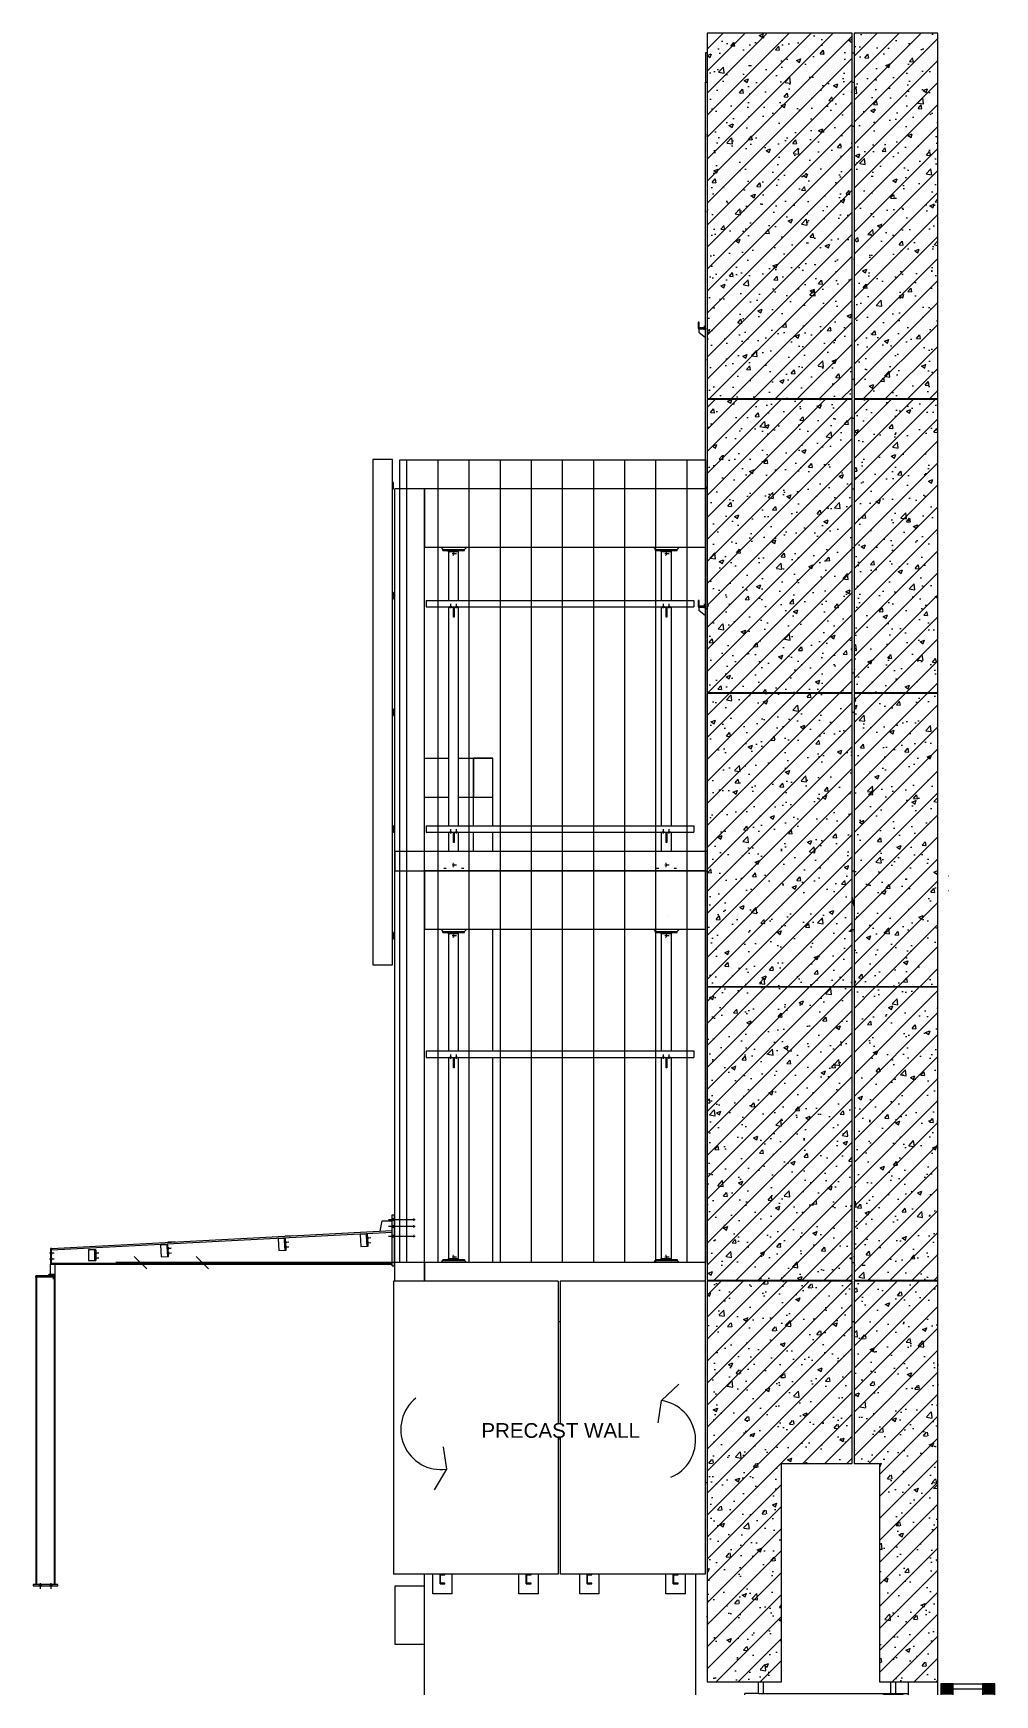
# Model space of a CAD drawing. Header units: millimetres. Extents: x -153298 to 620751, y -313239 to 250031.
# Drawn here: x 135292 to 145102, y 118976 to 135938 of the extents above; entities that cross this region are included whole.
import ezdxf

# ---------------------------------------------------------------- set-up
doc = ezdxf.new("R2010")
doc.units = ezdxf.units.MM
doc.set_wipeout_variables(frame=1)
for name, pattern in [('HIDDEN', [0.375, 0.25, -0.125]), ('XKITLINE00', [0]), ('XKITLINE02', [4, 2, -2])]:
    doc.linetypes.add(name, pattern=pattern)
for name, color, linetype in [('000 - CONCRETE_COL_HATCH_', 7, 'Continuous'), ('000 - CONCRETE_PRECAST_MAIN_COLOR_1', 7, 'Continuous'), ('000 - CONCRETE_PRECAST_MAIN_COLOR_2', 7, 'Continuous'), ('000 - CONCRETE_PRECAST_WIPEOUT_', 7, 'Continuous'), ('000 - EXISTING_BUILDING_MAIN_COLOR_1', 7, 'Continuous'), ('HATCH', 7, 'Continuous')]:
    doc.layers.add(name, color=color, linetype=linetype)
for name, color, linetype, lineweight in [('Bolt', 7, 'Continuous', 0), ('Part', 7, 'Continuous', 0), ('Z-230_A_LEVEL', 7, 'Continuous', 9), ('Z-DIMENSIONS', 7, 'Continuous', 0)]:
    doc.layers.add(name, color=color, linetype=linetype, lineweight=lineweight)
doc.styles.add('Arial_2', font='arial.ttf', dxfattribs={"height": 3})
pattern_1 = [(45, (1531882.3, 698408.04), (-112.253202, 112.253202), [])]
pattern_2 = [(50, (1531882.3, 695178.04), (455.46167, -39.84771), [47.625, -523.875]), (355, (1531882.3, 695178.04), (-88.10855, 477.64211), [38.1, -419.10146]), (100.451445, (1531920.25, 695174.7), (367.35312, 437.79438), [40.47502, -445.22561]), (46.1842, (1531882.3, 695305.04), (677.6976, -105.10582), [71.4375, -785.8125]), (96.635558, (1531938.8, 695296.3), (593.51034, 618.5653), [60.71256, -667.83902]), (351.18415, (1531882.3, 695305.04), (593.51034, 618.5653), [57.14992, -628.64933]), (21, (1531945.8, 695273.3), (379.03598, -255.662995), [47.625, -523.875]), (326, (1531945.8, 695273.3), (154.50507, 460.46992), [38.1, -419.1]), (71.451445, (1531977.4, 695252), (533.54105, 204.80692), [40.47502, -445.22484]), (37.5, (1531882.3, 695178.04), (7.721508, 211.387597), [0, -414.02, 0, -425.45, 0, -420.6875]), (7.5, (1531882.3, 695178.04), (167.049156, 250.451437), [0, -242.57, 0, -404.495, 0, -160.3375]), (327.5, (1531740.69, 695178.04), (338.976488, -14.32186), [0, -158.75, 0, -495.3, 0, -657.225]), (317.5, (1531677.2, 695178.04), (370.322953, 63.56623), [0, -206.375, 0, -328.93, 0, -466.725])]
pattern_3 = [(45, (1531882.3, 697668.04), (-112.253202, 112.253202), [])]
pattern_4 = [(45, (3830870.74, 758696.86), (-112.2532015, 112.2532015), [])]
pattern_5 = [(50, (3830870.74, 758696.86), (455.461672, -39.847714), [47.625, -523.875]), (355, (3830870.74, 758696.86), (-88.108554, 477.642113), [38.1, -419.10146]), (100.451445, (3830908.7, 758693.54), (367.35312, 437.79438), [40.47502, -445.22561]), (46.1842, (3830870.74, 758823.86), (677.6976, -105.10582), [71.4375, -785.8125]), (96.635558, (3830927.2, 758815.1), (593.51034, 618.56531), [60.71256, -667.83902]), (351.184151, (3830870.74, 758823.86), (593.51034, 618.56531), [57.14992, -628.64933]), (21, (3830934.24, 758792.1), (379.035978, -255.662995), [47.625, -523.875]), (326, (3830934.24, 758792.1), (154.50507, 460.469915), [38.1, -419.1]), (71.451445, (3830965.82, 758770.8), (533.54105, 204.80692), [40.47502, -445.224844]), (37.5, (3830870.74, 758696.86), (7.721508, 211.387597), [0, -414.02, 0, -425.45, 0, -420.6875]), (7.5, (3830870.74, 758696.86), (167.049156, 250.451437), [0, -242.57, 0, -404.495, 0, -160.3375]), (327.5, (3830729.13, 758696.86), (338.976488, -14.32186), [0, -158.75, 0, -495.3, 0, -657.225]), (317.5, (3830665.63, 758696.86), (370.322953, 63.566228), [0, -206.375, 0, -328.93, 0, -466.725])]

# ---------------------------------------------------------------- blocks, each defined once
blk = doc.blocks.new('*A5554')
at = {"layer": 'Part'}
for points in [[(682.1, -63.14), (682.1, -64.04), (681.1, -64.04), (681.1, -63.14)], [(685.5, -63.14), (685.5, -64.04), (684.5, -64.04), (684.5, -63.14)]]:
    blk.add_hatch(color=7, dxfattribs=at).paths.add_polyline_path(points, flags=17)
blk = doc.blocks.new('*A200199')
at = {"layer": 'Part', "color": 7, "linetype": 'XKITLINE00', "lineweight": 0}
for p, q in [((681.740268, -63.14437), (681.740268, -63.14437)), ((681.740268, -63.14437), (681.740268, -63.14437)), ((681.740268, -63.364386), (681.796268, -63.308386)), ((681.7803, -63.54437), (681.796268, -63.528402)), ((684.804268, -63.364386), (684.860268, -63.308386)), ((684.8443, -63.54437), (684.860268, -63.528402))]:
    blk.add_line(p, q, dxfattribs=at)
blk = doc.blocks.new('*A19201865')
at = {"layer": 'Part', "color": 7, "linetype": 'XKITLINE00', "lineweight": 0}
for p, q in [((636.543606, 4.855625), (636.543606, 3.255625)), ((636.543606, 4.855625), (662.023606, 4.855625)), ((636.543606, 3.255625), (662.023606, 3.255625))]:
    blk.add_line(p, q, dxfattribs=at)
blk = doc.blocks.new('*A19211866')
at = {"layer": 'Part', "color": 7, "linetype": 'XKITLINE00', "lineweight": 0}
for p, q in [((636.343606, 36.85563), (634.743606, 36.85563)), ((634.743606, 36.85563), (634.743606, -4.424369)), ((636.343606, -4.424369), (636.343606, 36.85563)), ((634.743606, -4.424369), (636.343606, -4.424369))]:
    blk.add_line(p, q, dxfattribs=at)
blk = doc.blocks.new('*A19221867')
at = {"layer": 'Part', "color": 7, "linetype": 'XKITLINE00', "lineweight": 0}
for p, q in [((639.104166, 6.93563), (639.104166, 6.41563)), ((639.104166, 6.93563), (660.944164, 6.93563)), ((660.944164, 6.93563), (660.944164, 6.41563)), ((639.104166, 6.41563), (660.944164, 6.41563))]:
    blk.add_line(p, q, dxfattribs=at)
blk = doc.blocks.new('*A19231868')
at = {"layer": 'Part', "color": 7, "linetype": 'XKITLINE00', "lineweight": 0}
for p, q in [((639.104166, 25.33563), (639.104166, 24.81563)), ((639.104166, 25.33563), (660.944164, 25.33563)), ((639.104166, 24.81563), (660.944164, 24.81563)), ((660.944164, 25.33563), (660.944164, 24.81563))]:
    blk.add_line(p, q, dxfattribs=at)
blk = doc.blocks.new('*A19241869')
at = {"layer": 'Part', "color": 7, "linetype": 'XKITLINE00', "lineweight": 0}
for p, q in [((661.903604, 3.25563), (638.943606, 3.25563)), ((638.943606, 3.25563), (638.943606, -1.54437)), ((661.903604, 3.25563), (661.903604, -1.54437)), ((661.903604, -1.54437), (638.943606, -1.54437))]:
    blk.add_line(p, q, dxfattribs=at)
blk = doc.blocks.new('*A19251870')
at = {"layer": 'Part', "color": 7, "linetype": 'XKITLINE00', "lineweight": 0}
for p, q in [((673.863606, 3.25563), (674.023606, 3.25563)), ((673.863606, -1.54437), (674.023606, -1.54437))]:
    blk.add_line(p, q, dxfattribs=at)
blk = doc.blocks.new('*A19261871')
at = {"layer": 'Part', "color": 7, "linetype": 'XKITLINE00', "lineweight": 0}
for p, q in [((661.903604, 34.45563), (638.943606, 34.45563)), ((638.943606, 34.45563), (638.943606, 29.65563)), ((661.903604, 34.45563), (661.903604, 29.65563)), ((661.903604, 29.65563), (638.943606, 29.65563))]:
    blk.add_line(p, q, dxfattribs=at)
blk = doc.blocks.new('*A19321872')
at = {"layer": 'Part', "color": 7, "linetype": 'XKITLINE00', "lineweight": 0}
for p, q in [((641.744158, 12.45563), (644.543579, 12.45563)), ((644.543579, 6.93563), (644.543579, 12.45563)), ((644.543579, 4.855625), (644.543579, 6.41563)), ((641.343579, -1.86437), (641.343579, -1.78437)), ((644.543579, -11.46437), (644.543579, -1.54437)), ((644.543579, -28.74437), (644.543579, -11.98437)), ((641.343579, -28.50437), (641.343579, -28.42437))]:
    blk.add_line(p, q, dxfattribs=at)
blk = doc.blocks.new('*A19331873')
at = {"layer": 'Part', "color": 7, "linetype": 'XKITLINE00', "lineweight": 0}
for p, q in [((678.463561, 41.73563), (678.463561, 41.81563)), ((680.863561, 41.73563), (680.863561, 41.81563)), ((678.463561, 17.73563), (678.463561, 17.81563)), ((680.863561, 17.73563), (680.863561, 17.81563)), ((678.463561, -6.26437), (678.463561, -6.18437)), ((680.863561, -6.26437), (680.863561, -6.18437)), ((678.463561, -30.26437), (678.463561, -30.18437)), ((680.863561, -30.26437), (680.863561, -30.18437)), ((678.463561, -64.041148), (678.463561, -62.98437)), ((680.863561, -64.041148), (680.863561, -62.98437))]:
    blk.add_line(p, q, dxfattribs=at)
blk = doc.blocks.new('*A19341874')
at = {"layer": 'Part', "color": 7, "linetype": 'XKITLINE00', "lineweight": 0}
blk.add_line((608.503579, -27.704511), (608.509859, -27.704182), dxfattribs=at)
blk = doc.blocks.new('*A19351875')
at = {"layer": '000 - EXISTING_BUILDING_MAIN_COLOR_1', "color": 7, "linetype": 'XKITLINE00', "lineweight": 0}
for p, q in [((649.863606, -41.94437), (650.023606, -41.94437)), ((661.863606, -41.94437), (661.903604, -41.94437)), ((649.863606, -43.14437), (650.023606, -43.14437)), ((661.863606, -43.14437), (661.903604, -43.14437))]:
    blk.add_line(p, q, dxfattribs=at)
blk = doc.blocks.new('*A19361876')
at = {"layer": 'Part', "color": 7, "linetype": 'XKITLINE00', "lineweight": 0}
blk.add_line((638.943535, -45.14437), (638.943621, -45.14437), dxfattribs=at)
blk = doc.blocks.new('*A19371877')
at = {"layer": 'Bolt', "color": 7, "linetype": 'XKITLINE02', "lineweight": 0}
for p, q in [((634.182094, -26.719271), (634.564935, -26.699341)), ((634.202889, -27.11873), (634.58573, -27.0988)), ((634.242249, -26.656058), (634.314151, -26.652315)), ((634.248487, -26.775896), (634.32039, -26.772153)), ((634.263044, -27.055517), (634.334946, -27.051774)), ((634.314143, -26.652316), (634.366073, -26.649612)), ((634.320382, -26.772153), (634.372312, -26.76945)), ((634.334938, -27.051775), (634.386868, -27.049071)), ((634.269282, -27.175355), (634.341185, -27.171612)), ((634.341177, -27.171612), (634.393107, -27.168909))]:
    blk.add_line(p, q, dxfattribs=at)
blk = doc.blocks.new('*A19381878')
at = {"layer": 'Bolt', "color": 7, "linetype": 'XKITLINE02', "lineweight": 0}
for p, q in [((634.182483, -26.729367), (634.565326, -26.709457)), ((634.203239, -27.128484), (634.586082, -27.108575)), ((634.242515, -26.663727), (634.314418, -26.659988)), ((634.249, -26.788425), (634.320903, -26.784686)), ((634.263271, -27.062845), (634.335174, -27.059106)), ((634.31441, -26.659989), (634.36634, -26.657288)), ((634.320895, -26.784686), (634.372825, -26.781986)), ((634.335166, -27.059106), (634.387096, -27.056406)), ((634.269756, -27.187543), (634.341659, -27.183803)), ((634.341651, -27.183804), (634.393581, -27.181103))]:
    blk.add_line(p, q, dxfattribs=at)
blk = doc.blocks.new('*A19391879')
at = {"layer": 'Bolt'}
for points in [[(636.51, -25.32), (636.31, -25.32), (636.31, -25.17), (636.51, -25.17)], [(636.51, -25.88), (636.31, -25.88), (636.31, -25.73), (636.51, -25.73)], [(638.11, -25.32), (638.06, -25.32), (638.06, -25.17), (638.11, -25.17)], [(638.11, -25.88), (638.06, -25.88), (638.06, -25.73), (638.11, -25.73)], [(636.51, -26.68), (636.31, -26.68), (636.31, -26.53), (636.51, -26.53)], [(638.11, -26.68), (638.06, -26.68), (638.06, -26.53), (638.11, -26.53)]]:
    blk.add_hatch(color=7, dxfattribs=at).paths.add_polyline_path(points, flags=17)
at = {"layer": 'Bolt', "color": 7, "linetype": 'XKITLINE00', "lineweight": 0}
for p, q in [((638.2, -25.25), (636.03, -25.25)), ((636.51, -25.17), (636.31, -25.17)), ((636.51, -25.32), (636.31, -25.32)), ((636.51, -25.73), (636.31, -25.73)), ((638.11, -25.17), (638.06, -25.17)), ((638.11, -25.32), (638.06, -25.32)), ((638.11, -25.73), (638.06, -25.73)), ((638.2, -25.81), (636.03, -25.81)), ((638.2, -26.61), (636.03, -26.61)), ((636.51, -25.88), (636.31, -25.88)), ((636.51, -26.53), (636.31, -26.53)), ((636.51, -26.68), (636.31, -26.68)), ((638.11, -25.88), (638.06, -25.88)), ((638.11, -26.53), (638.06, -26.53)), ((638.11, -26.68), (638.06, -26.68))]:
    blk.add_line(p, q, dxfattribs=at)
blk = doc.blocks.new('*A19401880')
at = {"layer": 'Part', "color": 7, "linetype": 'XKITLINE00', "lineweight": 0}
for p, q in [((636.543606, -30.26437), (636.543606, 34.45563)), ((638.943606, 34.45563), (636.543606, 34.45563)), ((638.943606, -30.26437), (638.943606, 34.45563))]:
    blk.add_line(p, q, dxfattribs=at)
blk = doc.blocks.new('*A19411881')
at = {"layer": 'Part', "color": 7, "linetype": 'XKITLINE00', "lineweight": 0}
for p, q in [((661.903604, -46.74437), (661.903604, 67.65563)), ((661.903604, 67.65563), (662.023606, 67.65563)), ((664.303604, 41.73563), (664.303604, 41.81563)), ((664.303604, 17.73563), (664.303604, 17.81563)), ((664.303604, -6.26437), (664.303604, -6.18437)), ((664.303604, -30.26437), (664.303604, -30.18437)), ((662.023606, -46.74437), (661.903604, -46.74437))]:
    blk.add_line(p, q, dxfattribs=at)
blk = doc.blocks.new('*A19421882')
at = {"layer": 'Part', "color": 7, "linetype": 'XKITLINE00', "lineweight": 0}
for p, q in [((638.943535, -64.041148), (638.943535, -54.18437)), ((661.103608, -64.041148), (661.103608, -54.18437))]:
    blk.add_line(p, q, dxfattribs=at)
blk = doc.blocks.new('*A19471887')
at = {"layer": 'Part', "color": 7, "linetype": 'XKITLINE00', "lineweight": 0}
for p, q in [((640.944158, -1.86437), (641.744158, -1.86437)), ((640.944158, -11.46437), (640.944158, -1.86437)), ((641.744158, -11.46437), (641.744158, -1.86437)), ((640.944158, -28.42437), (640.944158, -12.03237)), ((641.744158, -28.42437), (641.744158, -12.03237)), ((640.944158, -28.42437), (641.744158, -28.42437))]:
    blk.add_line(p, q, dxfattribs=at)
blk = doc.blocks.new('*A19481888')
at = {"layer": 'Part', "color": 7, "linetype": 'XKITLINE00', "lineweight": 0}
for p, q in [((639.104166, -11.46437), (639.104166, -11.98437)), ((639.104166, -11.46437), (660.944164, -11.46437)), ((639.104166, -11.98437), (660.944164, -11.98437)), ((660.944164, -11.46437), (660.944164, -11.98437))]:
    blk.add_line(p, q, dxfattribs=at)
blk = doc.blocks.new('*A19491889')
at = {"layer": 'Part', "color": 7, "linetype": 'XKITLINE00', "lineweight": 0}
for p, q in [((661.903604, -28.74437), (638.943606, -28.74437)), ((638.943606, -28.74437), (638.943606, -30.26437)), ((661.903604, -33.54437), (661.903604, -28.74437)), ((649.863606, -33.54437), (650.023606, -33.54437)), ((661.863606, -33.54437), (661.903604, -33.54437))]:
    blk.add_line(p, q, dxfattribs=at)
blk = doc.blocks.new('*A19501890')
at = {"layer": 'Part', "color": 7, "linetype": 'XKITLINE00', "lineweight": 0}
for p, q in [((640.464158, -28.50437), (642.224158, -28.50437)), ((640.464158, -28.50437), (640.464158, -28.58437)), ((640.464158, -28.58437), (642.224158, -28.58437)), ((642.224158, -28.50437), (642.224158, -28.58437))]:
    blk.add_line(p, q, dxfattribs=at)
blk = doc.blocks.new('*A19511891')
at = {"layer": 'Part', "color": 7, "linetype": 'XKITLINE00', "lineweight": 0}
for p, q in [((640.304158, -28.74437), (640.464158, -28.58437)), ((640.464158, -28.58437), (642.224158, -28.58437)), ((642.224158, -28.58437), (642.384158, -28.74437))]:
    blk.add_line(p, q, dxfattribs=at)
blk = doc.blocks.new('*A19521892')
at = {"layer": 'Part', "color": 7, "linetype": 'XKITLINE00', "lineweight": 0}
for p, q in [((640.840158, -28.50437), (640.840158, -28.46437)), ((640.840158, -28.46437), (641.280158, -28.46437)), ((641.280158, -28.46437), (641.280158, -28.42437)), ((641.320158, -28.50437), (641.320158, -28.42437))]:
    blk.add_line(p, q, dxfattribs=at)
blk = doc.blocks.new('*A19531893')
at = {"layer": 'Bolt', "color": 7, "linetype": 'XKITLINE02', "lineweight": 0}
for p, q in [((641.216798, -28.26437), (641.560158, -28.26437)), ((641.280158, -28.12837), (641.320158, -28.12837)), ((641.280158, -28.40037), (641.320158, -28.40037)), ((641.320158, -28.20837), (641.368158, -28.20837)), ((641.320158, -28.32037), (641.368158, -28.32037))]:
    blk.add_line(p, q, dxfattribs=at)
blk = doc.blocks.new('*A19541894')
at = {"layer": 'Part', "color": 7, "linetype": 'XKITLINE00', "lineweight": 0}
for p, q in [((640.944158, -12.03237), (640.944158, -11.98437)), ((641.744158, -12.03237), (640.944158, -12.03237)), ((641.744158, -11.98437), (641.744158, -12.03237))]:
    blk.add_line(p, q, dxfattribs=at)
blk = doc.blocks.new('*A19551895')
at = {"layer": 'Part', "color": 7, "linetype": 'XKITLINE00', "lineweight": 0}
for p, q in [((641.320158, -12.03237), (641.368158, -12.03237)), ((641.320158, -12.83237), (641.320158, -12.03237)), ((641.368158, -12.03237), (641.368158, -12.83237)), ((641.320158, -12.27237), (641.368158, -12.27237)), ((641.368158, -12.83237), (641.320158, -12.83237))]:
    blk.add_line(p, q, dxfattribs=at)
blk = doc.blocks.new('*A19561896')
at = {"layer": 'Bolt'}
for points in [[(641.05, -11.98), (641.05, -11.94), (641.16, -11.94), (641.16, -11.98)], [(641.05, -12.03), (641.05, -11.98), (641.16, -11.98), (641.16, -12.03)], [(641.53, -11.98), (641.53, -11.94), (641.64, -11.94), (641.64, -11.98)], [(641.53, -12.03), (641.53, -11.98), (641.64, -11.98), (641.64, -12.03)]]:
    blk.add_hatch(color=7, dxfattribs=at).paths.add_polyline_path(points, flags=17)
at = {"layer": 'Bolt', "color": 7, "linetype": 'XKITLINE00', "lineweight": 0}
for p, q in [((641.05, -11.98), (641.05, -11.94)), ((641.05, -12.03), (641.05, -11.98)), ((641.1, -12.1), (641.1, -11.75)), ((641.16, -11.98), (641.16, -11.94)), ((641.16, -12.03), (641.16, -11.98)), ((641.53, -11.98), (641.53, -11.94)), ((641.53, -12.03), (641.53, -11.98)), ((641.58, -12.1), (641.58, -11.75)), ((641.64, -11.98), (641.64, -11.94)), ((641.64, -12.03), (641.64, -11.98))]:
    blk.add_line(p, q, dxfattribs=at)
blk = doc.blocks.new('*A19571897')
at = {"layer": 'Bolt'}
for points in [[(640.57, -28.58), (640.57, -28.5), (640.68, -28.5), (640.68, -28.58)], [(642.01, -28.58), (642.01, -28.5), (642.12, -28.5), (642.12, -28.58)]]:
    blk.add_hatch(color=7, dxfattribs=at).paths.add_polyline_path(points, flags=17)
at = {"layer": 'Bolt', "color": 7, "linetype": 'XKITLINE00', "lineweight": 0}
for p, q in [((640.57, -28.5), (640.57, -28.58)), ((640.62, -28.5), (640.62, -28.58)), ((640.68, -28.5), (640.68, -28.58)), ((642.01, -28.5), (642.01, -28.58)), ((642.06, -28.5), (642.06, -28.58)), ((642.12, -28.5), (642.12, -28.58))]:
    blk.add_line(p, q, dxfattribs=at)
blk = doc.blocks.new('*A19581898')
at = {"layer": 'Part', "color": 7, "linetype": 'XKITLINE00', "lineweight": 0}
for p, q in [((635.330596, -26.178407), (635.511566, -25.326996)), ((635.511566, -25.326996), (636.311566, -25.326996))]:
    blk.add_line(p, q, dxfattribs=at)
blk = doc.blocks.new('*A19591899')
at = {"layer": 'Part', "color": 7, "linetype": 'XKITLINE00', "lineweight": 0}
for p, q in [((634.302477, -26.432625), (633.7033, -26.464027)), ((633.7033, -26.464027), (633.753542, -27.422711)), ((634.280818, -27.395078), (634.230576, -26.436393)), ((634.35272, -27.391309), (634.302477, -26.432625)), ((633.753542, -27.422711), (634.35272, -27.391309))]:
    blk.add_line(p, q, dxfattribs=at)
blk = doc.blocks.new('*A19601900')
at = {"layer": 'Part', "color": 7, "linetype": 'XKITLINE00', "lineweight": 0}
for p, q in [((636.311566, -29.006957), (636.311566, -24.846957)), ((636.311566, -24.846957), (636.511566, -24.846957)), ((636.511566, -29.006957), (636.511566, -24.846957)), ((636.311566, -29.006957), (636.511566, -29.006957))]:
    blk.add_line(p, q, dxfattribs=at)
blk = doc.blocks.new('*A19611901')
at = {"layer": 'Bolt'}
for points in [[(636.51, -25.32), (636.31, -25.32), (636.31, -25.17), (636.51, -25.17)], [(636.51, -25.32), (636.31, -25.32), (636.31, -25.17), (636.51, -25.17)], [(636.51, -25.88), (636.31, -25.88), (636.31, -25.73), (636.51, -25.73)], [(636.51, -25.88), (636.31, -25.88), (636.31, -25.73), (636.51, -25.73)], [(638.11, -25.32), (638.06, -25.32), (638.06, -25.17), (638.11, -25.17)], [(638.11, -25.32), (638.06, -25.32), (638.06, -25.17), (638.11, -25.17)], [(638.11, -25.88), (638.06, -25.88), (638.06, -25.73), (638.11, -25.73)], [(638.11, -25.88), (638.06, -25.88), (638.06, -25.73), (638.11, -25.73)], [(636.51, -26.68), (636.31, -26.68), (636.31, -26.53), (636.51, -26.53)], [(636.51, -26.68), (636.31, -26.68), (636.31, -26.53), (636.51, -26.53)], [(638.11, -26.68), (638.06, -26.68), (638.06, -26.53), (638.11, -26.53)], [(638.11, -26.68), (638.06, -26.68), (638.06, -26.53), (638.11, -26.53)]]:
    blk.add_hatch(color=7, dxfattribs=at).paths.add_polyline_path(points, flags=17)
at = {"layer": 'Bolt', "color": 7, "linetype": 'XKITLINE00', "lineweight": 0}
for p, q in [((638.2, -25.25), (636.03, -25.25)), ((638.2, -25.25), (636.03, -25.25)), ((636.51, -25.17), (636.31, -25.17)), ((636.51, -25.17), (636.31, -25.17)), ((636.51, -25.32), (636.31, -25.32)), ((636.51, -25.32), (636.31, -25.32)), ((636.51, -25.73), (636.31, -25.73)), ((636.51, -25.73), (636.31, -25.73)), ((638.11, -25.17), (638.06, -25.17)), ((638.11, -25.17), (638.06, -25.17)), ((638.11, -25.32), (638.06, -25.32)), ((638.11, -25.32), (638.06, -25.32)), ((638.11, -25.73), (638.06, -25.73)), ((638.11, -25.73), (638.06, -25.73)), ((638.2, -25.81), (636.03, -25.81)), ((638.2, -25.81), (636.03, -25.81)), ((638.2, -26.61), (636.03, -26.61)), ((638.2, -26.61), (636.03, -26.61)), ((636.51, -25.88), (636.31, -25.88)), ((636.51, -25.88), (636.31, -25.88)), ((636.51, -26.53), (636.31, -26.53)), ((636.51, -26.53), (636.31, -26.53)), ((636.51, -26.68), (636.31, -26.68)), ((636.51, -26.68), (636.31, -26.68)), ((638.11, -25.88), (638.06, -25.88)), ((638.11, -25.88), (638.06, -25.88)), ((638.11, -26.53), (638.06, -26.53)), ((638.11, -26.53), (638.06, -26.53)), ((638.11, -26.68), (638.06, -26.68)), ((638.11, -26.68), (638.06, -26.68))]:
    blk.add_line(p, q, dxfattribs=at)
blk = doc.blocks.new('*A19621902')
at = {"layer": 'Part', "color": 7, "linetype": 'XKITLINE00', "lineweight": 0}
for p, q in [((658.304164, -1.86437), (659.104164, -1.86437)), ((658.304164, -11.46437), (658.304164, -1.86437)), ((659.104164, -11.46437), (659.104164, -1.86437)), ((658.304164, -28.42437), (658.304164, -12.03237)), ((659.104164, -28.42437), (659.104164, -12.03237)), ((658.304164, -28.42437), (659.104164, -28.42437))]:
    blk.add_line(p, q, dxfattribs=at)
blk = doc.blocks.new('*A19651905')
at = {"layer": 'Bolt'}
for points in [[(657.93, -28.58), (657.93, -28.5), (658.04, -28.5), (658.04, -28.58)], [(659.37, -28.58), (659.37, -28.5), (659.48, -28.5), (659.48, -28.58)]]:
    blk.add_hatch(color=7, dxfattribs=at).paths.add_polyline_path(points, flags=17)
at = {"layer": 'Bolt', "color": 7, "linetype": 'XKITLINE00', "lineweight": 0}
for p, q in [((657.93, -28.5), (657.93, -28.58)), ((657.98, -28.5), (657.98, -28.58)), ((658.04, -28.5), (658.04, -28.58)), ((659.37, -28.5), (659.37, -28.58)), ((659.42, -28.5), (659.42, -28.58)), ((659.48, -28.5), (659.48, -28.58))]:
    blk.add_line(p, q, dxfattribs=at)
blk = doc.blocks.new('*A19661906')
at = {"layer": 'Bolt', "color": 7, "linetype": 'XKITLINE02', "lineweight": 0}
for p, q in [((658.576804, -28.26437), (658.920164, -28.26437)), ((658.640164, -28.12837), (658.680164, -28.12837)), ((658.640164, -28.40037), (658.680164, -28.40037)), ((658.680164, -28.20837), (658.728164, -28.20837)), ((658.680164, -28.32037), (658.728164, -28.32037))]:
    blk.add_line(p, q, dxfattribs=at)
blk = doc.blocks.new('*A19671907')
at = {"layer": 'Part', "color": 7, "linetype": 'XKITLINE00', "lineweight": 0}
for p, q in [((658.200164, -28.50437), (658.200164, -28.46437)), ((658.200164, -28.46437), (658.640164, -28.46437)), ((658.640164, -28.46437), (658.640164, -28.42437)), ((658.680164, -28.50437), (658.680164, -28.42437))]:
    blk.add_line(p, q, dxfattribs=at)
blk = doc.blocks.new('*A19681908')
at = {"layer": 'Part', "color": 7, "linetype": 'XKITLINE00', "lineweight": 0}
for p, q in [((657.664164, -28.74437), (657.824164, -28.58437)), ((657.824164, -28.58437), (659.584164, -28.58437)), ((659.584164, -28.58437), (659.744164, -28.74437))]:
    blk.add_line(p, q, dxfattribs=at)
blk = doc.blocks.new('*A19691909')
at = {"layer": 'Part', "color": 7, "linetype": 'XKITLINE00', "lineweight": 0}
for p, q in [((657.824164, -28.50437), (659.584164, -28.50437)), ((657.824164, -28.50437), (657.824164, -28.58437)), ((657.824164, -28.58437), (659.584164, -28.58437)), ((659.584164, -28.50437), (659.584164, -28.58437))]:
    blk.add_line(p, q, dxfattribs=at)
blk = doc.blocks.new('*A19701910')
at = {"layer": 'Part', "color": 7, "linetype": 'XKITLINE00', "lineweight": 0}
for p, q in [((673.863606, -28.74437), (674.023606, -28.74437)), ((664.303604, -30.26437), (664.303604, -30.18437)), ((678.463561, -30.26437), (678.463561, -30.18437)), ((673.863606, -33.54437), (674.023606, -33.54437))]:
    blk.add_line(p, q, dxfattribs=at)
blk = doc.blocks.new('*A19711911')
at = {"layer": 'Bolt'}
for points in [[(658.41, -11.98), (658.41, -11.94), (658.52, -11.94), (658.52, -11.98)], [(658.41, -12.03), (658.41, -11.98), (658.52, -11.98), (658.52, -12.03)], [(658.89, -11.98), (658.89, -11.94), (659, -11.94), (659, -11.98)], [(658.89, -12.03), (658.89, -11.98), (659, -11.98), (659, -12.03)]]:
    blk.add_hatch(color=7, dxfattribs=at).paths.add_polyline_path(points, flags=17)
at = {"layer": 'Bolt', "color": 7, "linetype": 'XKITLINE00', "lineweight": 0}
for p, q in [((658.41, -11.98), (658.41, -11.94)), ((658.41, -12.03), (658.41, -11.98)), ((658.46, -12.1), (658.46, -11.75)), ((658.52, -11.98), (658.52, -11.94)), ((658.52, -12.03), (658.52, -11.98)), ((658.89, -11.98), (658.89, -11.94)), ((658.89, -12.03), (658.89, -11.98)), ((658.94, -12.1), (658.94, -11.75)), ((659, -11.98), (659, -11.94)), ((659, -12.03), (659, -11.98))]:
    blk.add_line(p, q, dxfattribs=at)
blk = doc.blocks.new('*A19721912')
at = {"layer": 'Part', "color": 7, "linetype": 'XKITLINE00', "lineweight": 0}
for p, q in [((658.680164, -12.03237), (658.728164, -12.03237)), ((658.680164, -12.83237), (658.680164, -12.03237)), ((658.728164, -12.03237), (658.728164, -12.83237)), ((658.680164, -12.27237), (658.728164, -12.27237)), ((658.728164, -12.83237), (658.680164, -12.83237))]:
    blk.add_line(p, q, dxfattribs=at)
blk = doc.blocks.new('*A19731913')
at = {"layer": 'Part', "color": 7, "linetype": 'XKITLINE00', "lineweight": 0}
for p, q in [((658.304164, -12.03237), (658.304164, -11.98437)), ((659.104164, -12.03237), (658.304164, -12.03237)), ((659.104164, -12.03237), (659.104164, -11.98437))]:
    blk.add_line(p, q, dxfattribs=at)
blk = doc.blocks.new('*A19741914')
at = {"layer": 'Part', "color": 7, "linetype": 'XKITLINE00', "lineweight": 0}
for p, q in [((666.223606, -6.26437), (666.223606, -6.18437)), ((666.263606, -6.26437), (666.263606, -6.24437)), ((666.263606, -6.24437), (666.623606, -6.24437)), ((666.623606, -6.24437), (666.623606, -6.18437))]:
    blk.add_line(p, q, dxfattribs=at)
blk = doc.blocks.new('*A19751915')
at = {"layer": 'Part', "color": 7, "linetype": 'XKITLINE00', "lineweight": 0}
for p, q in [((673.863606, -1.54437), (674.023606, -1.54437)), ((673.863606, -6.18437), (674.023606, -6.18437))]:
    blk.add_line(p, q, dxfattribs=at)
blk = doc.blocks.new('*A19761916')
at = {"layer": 'Part', "color": 7, "linetype": 'XKITLINE00', "lineweight": 0}
for p, q in [((671.263606, -6.26437), (671.263606, -6.18437)), ((671.303606, -6.26437), (671.303606, -6.24437)), ((671.303606, -6.24437), (671.663606, -6.24437)), ((671.663606, -6.24437), (671.663606, -6.18437))]:
    blk.add_line(p, q, dxfattribs=at)
blk = doc.blocks.new('*A19771917')
at = {"layer": 'Part', "color": 7, "linetype": 'XKITLINE00', "lineweight": 0}
for p, q in [((677.023606, -6.26437), (677.023606, -6.18437)), ((677.063606, -6.26437), (677.063606, -6.24437)), ((677.063606, -6.24437), (677.423606, -6.24437)), ((677.423606, -6.24437), (677.423606, -6.18437))]:
    blk.add_line(p, q, dxfattribs=at)
blk = doc.blocks.new('*A19811920')
at = {"layer": 'Bolt', "color": 7, "linetype": 'XKITLINE02', "lineweight": 0}
for p, q in [((617.901025, -27.580319), (618.283868, -27.560409)), ((617.921781, -27.979436), (618.304624, -27.959527)), ((617.961057, -27.514679), (618.03296, -27.51094)), ((617.967542, -27.639377), (618.039445, -27.635638)), ((617.981813, -27.913797), (618.053716, -27.910058)), ((617.988298, -28.038494), (618.060201, -28.034755)), ((618.032952, -27.51094), (618.084882, -27.50824)), ((618.039437, -27.635638), (618.091367, -27.632937)), ((618.053708, -27.910058), (618.105638, -27.907357)), ((618.060193, -28.034756), (618.112123, -28.032055))]:
    blk.add_line(p, q, dxfattribs=at)
blk = doc.blocks.new('*A19821921')
at = {"layer": 'Bolt', "color": 7, "linetype": 'XKITLINE02', "lineweight": 0}
for p, q in [((617.900636, -27.570223), (618.283478, -27.550293)), ((617.921431, -27.969682), (618.304272, -27.949752)), ((617.960791, -27.50701), (618.032694, -27.503267)), ((617.967029, -27.626848), (618.038932, -27.623105)), ((617.981586, -27.906469), (618.053489, -27.902726)), ((617.987824, -28.026307), (618.059727, -28.022564)), ((618.032686, -27.503267), (618.084615, -27.500564)), ((618.038924, -27.623105), (618.090854, -27.620402)), ((618.053481, -27.902727), (618.10541, -27.900023)), ((618.059719, -28.022564), (618.111649, -28.019861))]:
    blk.add_line(p, q, dxfattribs=at)
blk = doc.blocks.new('*A19831922')
at = {"layer": 'Part', "color": 7, "linetype": 'XKITLINE00', "lineweight": 0}
for p, q in [((618.609716, -27.052344), (618.010539, -27.083746)), ((618.010539, -27.083746), (618.010662, -27.086106)), ((618.60984, -27.054705), (618.609716, -27.052344))]:
    blk.add_line(p, q, dxfattribs=at)
blk = doc.blocks.new('*A19841923')
at = {"layer": 'Part', "color": 7, "linetype": 'XKITLINE00', "lineweight": 0}
for p, q in [((618.021019, -27.283577), (617.421842, -27.314978)), ((617.421842, -27.314978), (617.472084, -28.273663)), ((617.472084, -28.273663), (618.071262, -28.242261)), ((617.999361, -28.246029), (617.949118, -27.287345)), ((618.071262, -28.242261), (618.021019, -27.283577))]:
    blk.add_line(p, q, dxfattribs=at)
blk = doc.blocks.new('*A19851924')
at = {"layer": 'Part', "color": 7, "linetype": 'XKITLINE00', "lineweight": 0}
for p, q in [((636.550356, -55.14437), (638.943535, -55.14437)), ((636.551065, -59.94437), (636.551065, -55.14437)), ((638.943535, -59.94437), (636.550356, -59.94437))]:
    blk.add_line(p, q, dxfattribs=at)
blk = doc.blocks.new('*A19861925')
at = {"layer": 'Bolt', "color": 7, "linetype": 'XKITLINE02', "lineweight": 0}
for p, q in [((627.487479, -27.067798), (627.870321, -27.047868)), ((627.547635, -27.004585), (627.619537, -27.000842)), ((627.553873, -27.124423), (627.625776, -27.12068)), ((627.619529, -27.000842), (627.671459, -26.998139)), ((627.625768, -27.12068), (627.677697, -27.117977)), ((627.508274, -27.467257), (627.891116, -27.447327)), ((627.568429, -27.404044), (627.640332, -27.400301)), ((627.574668, -27.523882), (627.646571, -27.520139)), ((627.640324, -27.400301), (627.692254, -27.397598)), ((627.646563, -27.520139), (627.698492, -27.517436))]:
    blk.add_line(p, q, dxfattribs=at)
blk = doc.blocks.new('*A19871926')
at = {"layer": 'Bolt', "color": 7, "linetype": 'XKITLINE02', "lineweight": 0}
for p, q in [((627.487869, -27.077894), (627.870711, -27.057984)), ((627.547901, -27.012254), (627.619804, -27.008515)), ((627.554386, -27.136952), (627.626289, -27.133212)), ((627.619796, -27.008515), (627.671726, -27.005815)), ((627.626281, -27.133213), (627.67821, -27.130512)), ((627.508625, -27.477011), (627.891467, -27.457101)), ((627.568657, -27.411372), (627.64056, -27.407632)), ((627.575142, -27.536069), (627.647045, -27.53233)), ((627.640552, -27.407633), (627.692482, -27.404932)), ((627.647037, -27.53233), (627.698966, -27.52963))]:
    blk.add_line(p, q, dxfattribs=at)
blk = doc.blocks.new('*A19881927')
at = {"layer": 'Part', "color": 7, "linetype": 'XKITLINE00', "lineweight": 0}
for p, q in [((628.19656, -26.549919), (627.597382, -26.581321)), ((627.597382, -26.581321), (627.597506, -26.583681)), ((628.196684, -26.552279), (628.19656, -26.549919))]:
    blk.add_line(p, q, dxfattribs=at)
blk = doc.blocks.new('*A19891928')
at = {"layer": 'Part', "color": 7, "linetype": 'XKITLINE00', "lineweight": 0}
for p, q in [((627.607863, -26.781152), (627.008685, -26.812553)), ((627.008685, -26.812553), (627.058928, -27.771238)), ((627.586204, -27.743604), (627.535962, -26.78492)), ((627.658105, -27.739836), (627.607863, -26.781152)), ((627.058928, -27.771238), (627.658105, -27.739836))]:
    blk.add_line(p, q, dxfattribs=at)
blk = doc.blocks.new('*A19901929')
at = {"layer": 'Part', "color": 7, "linetype": 'XKITLINE00', "lineweight": 0}
for p, q in [((636.359606, -2.260398), (636.343606, -2.260398)), ((636.343606, -2.308398), (636.423606, -2.308398)), ((636.423606, -1.788398), (636.359606, -1.788398)), ((636.359606, -1.788398), (636.359606, -2.260398)), ((636.423606, -2.308398), (636.423606, -1.788398))]:
    blk.add_line(p, q, dxfattribs=at)
blk = doc.blocks.new('*A19911930')
at = {"layer": 'Part', "color": 7, "linetype": 'XKITLINE00', "lineweight": 0}
for p, q in [((640.464158, -1.78437), (640.464158, -1.70437)), ((640.464158, -1.70437), (642.224158, -1.70437)), ((640.464158, -1.78437), (642.224158, -1.78437)), ((642.224158, -1.78437), (642.224158, -1.70437))]:
    blk.add_line(p, q, dxfattribs=at)
blk = doc.blocks.new('*A19921931')
at = {"layer": 'Part', "color": 7, "linetype": 'XKITLINE00', "lineweight": 0}
for p, q in [((640.304158, -1.54437), (640.464158, -1.70437)), ((640.464158, -1.70437), (642.224158, -1.70437)), ((642.224158, -1.70437), (642.384158, -1.54437))]:
    blk.add_line(p, q, dxfattribs=at)
blk = doc.blocks.new('*A19931932')
at = {"layer": 'Part', "color": 7, "linetype": 'XKITLINE00', "lineweight": 0}
for p, q in [((640.840158, -1.78437), (640.840158, -1.82437)), ((640.840158, -1.82437), (641.280158, -1.82437)), ((641.280158, -1.82437), (641.280158, -1.86437)), ((641.320158, -1.86437), (641.320158, -1.78437))]:
    blk.add_line(p, q, dxfattribs=at)
blk = doc.blocks.new('*A19941933')
at = {"layer": 'Bolt', "color": 7, "linetype": 'XKITLINE02', "lineweight": 0}
for p, q in [((641.216798, -2.02437), (641.560158, -2.02437)), ((641.280158, -1.88837), (641.320158, -1.88837)), ((641.280158, -2.16037), (641.320158, -2.16037)), ((641.320158, -1.96837), (641.368158, -1.96837)), ((641.320158, -2.08037), (641.368158, -2.08037))]:
    blk.add_line(p, q, dxfattribs=at)
blk = doc.blocks.new('*A19951934')
at = {"layer": 'Bolt'}
for points in [[(640.57, -1.78), (640.57, -1.7), (640.68, -1.7), (640.68, -1.78)], [(642.01, -1.78), (642.01, -1.7), (642.12, -1.7), (642.12, -1.78)]]:
    blk.add_hatch(color=7, dxfattribs=at).paths.add_polyline_path(points, flags=17)
at = {"layer": 'Bolt', "color": 7, "linetype": 'XKITLINE00', "lineweight": 0}
for p, q in [((640.57, -1.78), (640.57, -1.7)), ((640.62, -1.78), (640.62, -1.7)), ((640.68, -1.78), (640.68, -1.7)), ((642.01, -1.78), (642.01, -1.7)), ((642.06, -1.78), (642.06, -1.7)), ((642.12, -1.78), (642.12, -1.7))]:
    blk.add_line(p, q, dxfattribs=at)
blk = doc.blocks.new('*A19961935')
at = {"layer": 'Part', "color": 7, "linetype": 'XKITLINE00', "lineweight": 0}
for p, q in [((607.319581, -29.92461), (607.223581, -29.92461)), ((607.223581, -29.92461), (607.223581, -55.02437)), ((607.319581, -55.02437), (607.319581, -29.92461)), ((608.823581, -29.92461), (608.727581, -29.92461)), ((608.727581, -29.92461), (608.727581, -55.02437)), ((608.823581, -55.02437), (608.823581, -29.92461))]:
    blk.add_line(p, q, dxfattribs=at)
blk = doc.blocks.new('*A19971936')
at = {"layer": 'Part', "color": 7, "linetype": 'XKITLINE00', "lineweight": 0}
for p, q in [((607.023581, -55.02437), (607.023581, -55.14437)), ((609.023581, -55.02437), (607.023581, -55.02437)), ((607.023581, -55.14437), (609.023581, -55.14437)), ((609.023581, -55.14437), (609.023581, -55.02437))]:
    blk.add_line(p, q, dxfattribs=at)
blk = doc.blocks.new('*A19981937')
at = {"layer": 'Bolt'}
for points in [[(607.66, -55.02), (607.66, -55.14), (607.51, -55.14), (607.51, -55.02)], [(608.54, -55.02), (608.54, -55.14), (608.39, -55.14), (608.39, -55.02)]]:
    blk.add_hatch(color=7, dxfattribs=at).paths.add_polyline_path(points, flags=17)
at = {"layer": 'Bolt', "color": 7, "linetype": 'XKITLINE00', "lineweight": 0}
for p, q in [((607.51, -55.02), (607.51, -55.14)), ((607.58, -54.94), (607.58, -55.38)), ((607.66, -55.02), (607.66, -55.14)), ((608.39, -55.02), (608.39, -55.14)), ((608.46, -54.94), (608.46, -55.38)), ((608.54, -55.02), (608.54, -55.14))]:
    blk.add_line(p, q, dxfattribs=at)
blk = doc.blocks.new('*A19991938')
at = {"layer": 'Part', "color": 7, "linetype": 'XKITLINE00', "lineweight": 0}
for p, q in [((608.823581, -29.82861), (607.223581, -29.82861)), ((607.223581, -29.92461), (607.223581, -29.82861)), ((608.823581, -29.92461), (608.823581, -29.82861)), ((608.823581, -29.92461), (607.223581, -29.92461))]:
    blk.add_line(p, q, dxfattribs=at)
blk = doc.blocks.new('*A20001939')
at = {"layer": 'Part', "color": 7, "linetype": 'XKITLINE00', "lineweight": 0}
for p, q in [((608.423579, -27.584351), (608.423579, -28.864351)), ((608.503579, -27.584351), (608.423579, -27.584351)), ((608.503579, -28.864351), (608.503579, -27.584351)), ((608.423579, -28.864351), (608.503579, -28.864351))]:
    blk.add_line(p, q, dxfattribs=at)
blk = doc.blocks.new('*A20011940')
at = {"layer": 'Part', "color": 7, "linetype": 'XKITLINE00', "lineweight": 0}
for p, q in [((608.30356, -29.82861), (608.30356, -29.70861)), ((608.823558, -29.70861), (608.30356, -29.70861)), ((608.823558, -29.82861), (608.823558, -29.70861))]:
    blk.add_line(p, q, dxfattribs=at)
blk = doc.blocks.new('*A20021941')
at = {"layer": 'Part', "color": 7, "linetype": 'XKITLINE00', "lineweight": 0}
for p, q in [((608.423559, -29.70861), (608.423559, -28.864351)), ((608.823579, -29.70861), (608.823579, -28.864351))]:
    blk.add_line(p, q, dxfattribs=at)
blk = doc.blocks.new('*A20031942')
at = {"layer": 'Bolt'}
for points in [[(608.42, -27.91), (608.5, -27.91), (608.5, -28.02), (608.42, -28.02)], [(608.42, -28.39), (608.5, -28.39), (608.5, -28.5), (608.42, -28.5)], [(608.5, -27.91), (608.56, -27.91), (608.56, -28.02), (608.5, -28.02)], [(608.5, -28.39), (608.56, -28.39), (608.56, -28.5), (608.5, -28.5)]]:
    blk.add_hatch(color=7, dxfattribs=at).paths.add_polyline_path(points, flags=17)
at = {"layer": 'Bolt', "color": 7, "linetype": 'XKITLINE00', "lineweight": 0}
for p, q in [((608.36, -27.96), (608.74, -27.96)), ((608.36, -28.44), (608.74, -28.44)), ((608.42, -27.91), (608.5, -27.91)), ((608.42, -28.02), (608.5, -28.02)), ((608.42, -28.39), (608.5, -28.39)), ((608.5, -27.91), (608.56, -27.91)), ((608.5, -28.02), (608.56, -28.02)), ((608.5, -28.39), (608.56, -28.39)), ((608.42, -28.5), (608.5, -28.5)), ((608.5, -28.5), (608.56, -28.5))]:
    blk.add_line(p, q, dxfattribs=at)
blk = doc.blocks.new('*A20041943')
at = {"layer": 'Bolt'}
for points in [[(608.5, -28.02), (608.42, -28.02), (608.42, -27.91), (608.5, -27.91)], [(608.5, -28.5), (608.42, -28.5), (608.42, -28.39), (608.5, -28.39)], [(608.56, -28.02), (608.5, -28.02), (608.5, -27.91), (608.56, -27.91)], [(608.56, -28.5), (608.5, -28.5), (608.5, -28.39), (608.56, -28.39)]]:
    blk.add_hatch(color=7, dxfattribs=at).paths.add_polyline_path(points, flags=17)
at = {"layer": 'Bolt', "color": 7, "linetype": 'XKITLINE00', "lineweight": 0}
for p, q in [((608.36, -27.96), (608.74, -27.96)), ((608.36, -28.44), (608.74, -28.44)), ((608.42, -27.91), (608.5, -27.91)), ((608.42, -28.02), (608.5, -28.02)), ((608.42, -28.39), (608.5, -28.39)), ((608.5, -27.91), (608.56, -27.91)), ((608.5, -28.02), (608.56, -28.02)), ((608.5, -28.39), (608.56, -28.39)), ((608.42, -28.5), (608.5, -28.5)), ((608.5, -28.5), (608.56, -28.5))]:
    blk.add_line(p, q, dxfattribs=at)
blk = doc.blocks.new('*A20051944')
at = {"layer": 'Bolt'}
for points in [[(608.6, -29.83), (608.6, -29.71), (608.72, -29.71), (608.72, -29.83)], [(608.6, -29.92), (608.6, -29.83), (608.72, -29.83), (608.72, -29.92)]]:
    blk.add_hatch(color=7, dxfattribs=at).paths.add_polyline_path(points, flags=17)
at = {"layer": 'Bolt', "color": 7, "linetype": 'XKITLINE00', "lineweight": 0}
for p, q in [((608.6, -29.71), (608.6, -29.83)), ((608.6, -29.83), (608.6, -29.92)), ((608.66, -29.65), (608.66, -30.11)), ((608.72, -29.71), (608.72, -29.83)), ((608.72, -29.83), (608.72, -29.92))]:
    blk.add_line(p, q, dxfattribs=at)
blk = doc.blocks.new('*A20061945')
at = {"layer": 'Bolt', "color": 7, "linetype": 'XKITLINE02', "lineweight": 0}
for p, q in [((611.987499, -27.944351), (612.370859, -27.944351)), ((611.987499, -28.344351), (612.370859, -28.344351)), ((612.050859, -27.884351), (612.122859, -27.884351)), ((612.050859, -28.004351), (612.122859, -28.004351)), ((612.050859, -28.284351), (612.122859, -28.284351)), ((612.050859, -28.404351), (612.122859, -28.404351)), ((612.122859, -27.884351), (612.162859, -27.884351)), ((612.122859, -28.004351), (612.162859, -28.004351)), ((612.122859, -28.284351), (612.162859, -28.284351)), ((612.122859, -28.404351), (612.162859, -28.404351))]:
    blk.add_line(p, q, dxfattribs=at)
blk = doc.blocks.new('*A20071946')
at = {"layer": 'Bolt', "color": 7, "linetype": 'XKITLINE02', "lineweight": 0}
for p, q in [((611.987499, -27.944351), (612.370859, -27.944351)), ((611.987499, -28.344351), (612.370859, -28.344351)), ((612.050859, -27.884351), (612.122859, -27.884351)), ((612.050859, -28.004351), (612.122859, -28.004351)), ((612.050859, -28.284351), (612.122859, -28.284351)), ((612.050859, -28.404351), (612.122859, -28.404351)), ((612.122859, -27.884351), (612.162859, -27.884351)), ((612.122859, -28.004351), (612.162859, -28.004351)), ((612.122859, -28.284351), (612.162859, -28.284351)), ((612.122859, -28.404351), (612.162859, -28.404351))]:
    blk.add_line(p, q, dxfattribs=at)
blk = doc.blocks.new('*A20081947')
at = {"layer": 'Part', "color": 7, "linetype": 'XKITLINE00', "lineweight": 0}
for p, q in [((612.122859, -27.704351), (611.522859, -27.704351)), ((611.522859, -27.704351), (611.522859, -28.584351)), ((612.050859, -28.584351), (612.050859, -27.704351)), ((612.122859, -27.704351), (612.122859, -28.584351)), ((611.522859, -28.584351), (612.122859, -28.584351))]:
    blk.add_line(p, q, dxfattribs=at)
blk = doc.blocks.new('*A20111948')
at = {"layer": 'Part', "color": 7, "linetype": 'XKITLINE00', "lineweight": 0}
for p, q in [((640.223606, -54.98437), (640.223606, -54.18437)), ((640.263606, -54.92437), (640.263606, -54.24437)), ((640.263606, -54.24437), (640.623606, -54.24437)), ((640.623606, -54.24437), (640.623606, -54.18437)), ((640.223606, -54.98437), (640.623606, -54.98437)), ((640.623606, -54.92437), (640.263606, -54.92437)), ((640.623606, -54.98437), (640.623606, -54.92437))]:
    blk.add_line(p, q, dxfattribs=at)
blk = doc.blocks.new('*A20121949')
at = {"layer": 'Part', "color": 7, "linetype": 'XKITLINE00', "lineweight": 0}
for p, q in [((647.263606, -54.98437), (647.263606, -54.18437)), ((647.303606, -54.92437), (647.303606, -54.24437)), ((647.303606, -54.24437), (647.663606, -54.24437)), ((647.663606, -54.24437), (647.663606, -54.18437)), ((647.263606, -54.98437), (647.663606, -54.98437)), ((647.663606, -54.92437), (647.303606, -54.92437)), ((647.663606, -54.98437), (647.663606, -54.92437))]:
    blk.add_line(p, q, dxfattribs=at)
blk = doc.blocks.new('*A20131950')
at = {"layer": 'Part', "color": 7, "linetype": 'XKITLINE00', "lineweight": 0}
for p, q in [((639.623606, -55.78437), (639.623606, -54.18437)), ((641.223606, -55.78437), (641.223606, -54.18437)), ((641.223606, -55.78437), (639.623606, -55.78437))]:
    blk.add_line(p, q, dxfattribs=at)
blk = doc.blocks.new('*A20141951')
at = {"layer": 'Part', "color": 7, "linetype": 'XKITLINE00', "lineweight": 0}
for p, q in [((646.663606, -55.78437), (646.663606, -54.18437)), ((648.263606, -55.78437), (648.263606, -54.18437)), ((648.263606, -55.78437), (646.663606, -55.78437))]:
    blk.add_line(p, q, dxfattribs=at)
blk = doc.blocks.new('*A20161952')
at = {"layer": 'Part', "color": 7, "linetype": 'XKITLINE00', "lineweight": 0}
for p, q in [((608.503579, -27.584351), (636.311566, -26.126996)), ((608.509859, -27.704187), (636.311566, -26.247161)), ((608.503579, -27.584351), (608.509859, -27.704187))]:
    blk.add_line(p, q, dxfattribs=at)
blk = doc.blocks.new('*A20171953')
at = {"layer": 'Part', "color": 7, "linetype": 'XKITLINE00', "lineweight": 0}
for p, q in [((608.503579, -28.784351), (608.503579, -28.864351)), ((608.503579, -28.784351), (636.311567, -28.784351)), ((608.503579, -28.864351), (636.311567, -28.864351))]:
    blk.add_line(p, q, dxfattribs=at)
blk = doc.blocks.new('*A20181954')
at = {"layer": 'Part', "color": 7, "linetype": 'XKITLINE00', "lineweight": 0}
for p, q in [((642.9436, 6.93563), (642.9436, 12.45563)), ((644.5436, 12.45563), (642.9436, 12.45563)), ((644.5436, 6.93563), (644.5436, 12.45563)), ((642.9436, 4.855625), (642.9436, 6.41563)), ((644.5436, 4.855625), (644.5436, 6.41563))]:
    blk.add_line(p, q, dxfattribs=at)
blk = doc.blocks.new('*A20231955')
at = {"layer": 'Part', "color": 7, "linetype": 'XKITLINE00', "lineweight": 0}
for p, q in [((636.423606, 6.931602), (636.359606, 6.931602)), ((636.359606, 6.931602), (636.359606, 6.459602)), ((636.423606, 6.411602), (636.423606, 6.931602)), ((636.359606, 6.459602), (636.343606, 6.459602)), ((636.343606, 6.411602), (636.423606, 6.411602))]:
    blk.add_line(p, q, dxfattribs=at)
blk = doc.blocks.new('*A20241956')
at = {"layer": 'Part', "color": 7, "linetype": 'XKITLINE00', "lineweight": 0}
for p, q in [((636.423606, 16.451602), (636.359606, 16.451602)), ((636.359606, 16.451602), (636.359606, 15.979602)), ((636.423606, 15.931602), (636.423606, 16.451602)), ((636.359606, 15.979602), (636.343606, 15.979602)), ((636.343606, 15.931602), (636.423606, 15.931602))]:
    blk.add_line(p, q, dxfattribs=at)
blk = doc.blocks.new('*A20251957')
at = {"layer": 'Part', "color": 7, "linetype": 'XKITLINE00', "lineweight": 0}
for p, q in [((636.423606, 25.971602), (636.359606, 25.971602)), ((636.359606, 25.971602), (636.359606, 25.499602)), ((636.423606, 25.451602), (636.423606, 25.971602)), ((636.359606, 25.499602), (636.343606, 25.499602)), ((636.343606, 25.451602), (636.423606, 25.451602))]:
    blk.add_line(p, q, dxfattribs=at)
blk = doc.blocks.new('*A20261958')
at = {"layer": 'Part', "color": 7, "linetype": 'XKITLINE00', "lineweight": 0}
for p, q in [((636.359606, 34.503602), (636.343606, 34.503602)), ((636.343606, 34.455602), (636.423606, 34.455602)), ((636.423606, 34.975602), (636.359606, 34.975602)), ((636.359606, 34.975602), (636.359606, 34.503602)), ((636.423606, 34.455602), (636.423606, 34.975602))]:
    blk.add_line(p, q, dxfattribs=at)
blk = doc.blocks.new('*A20271959')
at = {"layer": 'Part', "color": 7, "linetype": 'XKITLINE00', "lineweight": 0}
for p, q in [((644.544936, 12.45563), (642.944936, 12.45563)), ((642.944936, 12.45563), (642.944936, 9.25563)), ((644.544936, 9.25563), (644.544936, 12.45563)), ((642.944936, 9.25563), (644.544936, 9.25563))]:
    blk.add_line(p, q, dxfattribs=at)
blk = doc.blocks.new('*A20281960')
at = {"layer": 'Part', "color": 7, "linetype": 'XKITLINE00', "lineweight": 0}
for p, q in [((642.943752, 12.45563), (642.944936, 12.45563)), ((644.5436, 11.25563), (644.5436, 12.45563)), ((642.943752, 11.25563), (642.944936, 11.25563))]:
    blk.add_line(p, q, dxfattribs=at)
blk = doc.blocks.new('*A20291961')
at = {"layer": 'Part', "color": 7, "linetype": 'XKITLINE00', "lineweight": 0}
for p, q in [((638.943621, 12.45563), (640.944158, 12.45563)), ((641.744158, 12.45563), (642.943752, 12.45563)), ((642.943752, 9.25563), (642.943752, 12.45563)), ((638.943621, 9.25563), (640.944158, 9.25563)), ((641.744158, 9.25563), (642.943752, 9.25563))]:
    blk.add_line(p, q, dxfattribs=at)
blk = doc.blocks.new('*A20301962')
at = {"layer": 'Part', "color": 7, "linetype": 'XKITLINE00', "lineweight": 0}
for p, q in [((640.944158, 29.33563), (641.744158, 29.33563)), ((640.944158, 25.33563), (640.944158, 29.33563)), ((641.744158, 25.33563), (641.744158, 29.33563)), ((640.944158, 6.93563), (640.944158, 24.76763)), ((641.744158, 6.93563), (641.744158, 24.76763)), ((640.944158, 4.855625), (640.944158, 6.36763)), ((641.744158, 4.855625), (641.744158, 6.36763))]:
    blk.add_line(p, q, dxfattribs=at)
blk = doc.blocks.new('*A20311963')
at = {"layer": 'Bolt', "color": 7, "linetype": 'XKITLINE02', "lineweight": 0}
for p, q in [((640.568158, 3.49563), (640.568158, 3.41563)), ((640.624158, 3.49563), (640.624158, 3.41563)), ((640.680158, 3.49563), (640.680158, 3.41563)), ((642.008158, 3.49563), (642.008158, 3.41563)), ((642.064158, 3.49563), (642.064158, 3.41563)), ((642.120158, 3.49563), (642.120158, 3.41563))]:
    blk.add_line(p, q, dxfattribs=at)
blk = doc.blocks.new('*A20321964')
at = {"layer": 'Bolt'}
for points in [[(641.05, 6.42), (641.05, 6.46), (641.16, 6.46), (641.16, 6.42)], [(641.05, 6.37), (641.05, 6.42), (641.16, 6.42), (641.16, 6.37)], [(641.53, 6.42), (641.53, 6.46), (641.64, 6.46), (641.64, 6.42)], [(641.53, 6.37), (641.53, 6.42), (641.64, 6.42), (641.64, 6.37)]]:
    blk.add_hatch(color=7, dxfattribs=at).paths.add_polyline_path(points, flags=17)
at = {"layer": 'Bolt', "color": 7, "linetype": 'XKITLINE00', "lineweight": 0}
for p, q in [((641.05, 6.42), (641.05, 6.46)), ((641.05, 6.37), (641.05, 6.42)), ((641.1, 6.3), (641.1, 6.65)), ((641.16, 6.42), (641.16, 6.46)), ((641.16, 6.37), (641.16, 6.42)), ((641.53, 6.42), (641.53, 6.46)), ((641.53, 6.37), (641.53, 6.42)), ((641.58, 6.3), (641.58, 6.65)), ((641.64, 6.42), (641.64, 6.46)), ((641.64, 6.37), (641.64, 6.42))]:
    blk.add_line(p, q, dxfattribs=at)
blk = doc.blocks.new('*A20331965')
at = {"layer": 'Part', "color": 7, "linetype": 'XKITLINE00', "lineweight": 0}
for p, q in [((641.320158, 6.36763), (641.368158, 6.36763)), ((641.320158, 5.56763), (641.320158, 6.36763)), ((641.320158, 6.12763), (641.368158, 6.12763)), ((641.368158, 5.56763), (641.320158, 5.56763)), ((641.368158, 6.36763), (641.368158, 5.56763))]:
    blk.add_line(p, q, dxfattribs=at)
blk = doc.blocks.new('*A20341966')
at = {"layer": 'Part', "color": 7, "linetype": 'XKITLINE00', "lineweight": 0}
for p, q in [((640.944158, 6.36763), (640.944158, 6.41563)), ((641.744158, 6.36763), (640.944158, 6.36763)), ((641.744158, 6.41563), (641.744158, 6.36763))]:
    blk.add_line(p, q, dxfattribs=at)
blk = doc.blocks.new('*A20351967')
at = {"layer": 'Bolt', "color": 7, "linetype": 'XKITLINE02', "lineweight": 0}
for p, q in [((641.216798, 3.73563), (641.560158, 3.73563)), ((641.280158, 3.87163), (641.320158, 3.87163)), ((641.280158, 3.59963), (641.320158, 3.59963)), ((641.320158, 3.79163), (641.368158, 3.79163)), ((641.320158, 3.67963), (641.368158, 3.67963))]:
    blk.add_line(p, q, dxfattribs=at)
blk = doc.blocks.new('*A20361968')
at = {"layer": 'Bolt', "color": 7, "linetype": 'XKITLINE02', "lineweight": 0}
for p, q in [((641.216798, 29.17563), (641.560158, 29.17563)), ((641.280158, 29.31163), (641.320158, 29.31163)), ((641.280158, 29.03963), (641.320158, 29.03963)), ((641.320158, 29.23163), (641.368158, 29.23163)), ((641.320158, 29.11963), (641.368158, 29.11963))]:
    blk.add_line(p, q, dxfattribs=at)
blk = doc.blocks.new('*A20371969')
at = {"layer": 'Part', "color": 7, "linetype": 'XKITLINE00', "lineweight": 0}
for p, q in [((640.464158, 29.41563), (640.464158, 29.49563)), ((640.464158, 29.49563), (642.224158, 29.49563)), ((640.464158, 29.41563), (642.224158, 29.41563)), ((642.224158, 29.41563), (642.224158, 29.49563))]:
    blk.add_line(p, q, dxfattribs=at)
blk = doc.blocks.new('*A20381970')
at = {"layer": 'Part', "color": 7, "linetype": 'XKITLINE00', "lineweight": 0}
for p, q in [((640.304158, 29.65563), (640.464158, 29.49563)), ((640.464158, 29.49563), (642.224158, 29.49563)), ((642.224158, 29.49563), (642.384158, 29.65563))]:
    blk.add_line(p, q, dxfattribs=at)
blk = doc.blocks.new('*A20391971')
at = {"layer": 'Part', "color": 7, "linetype": 'XKITLINE00', "lineweight": 0}
for p, q in [((640.840158, 29.41563), (640.840158, 29.37563)), ((640.840158, 29.37563), (641.280158, 29.37563)), ((641.280158, 29.37563), (641.280158, 29.33563)), ((641.320158, 29.33563), (641.320158, 29.41563))]:
    blk.add_line(p, q, dxfattribs=at)
blk = doc.blocks.new('*A20401972')
at = {"layer": 'Bolt'}
for points in [[(640.57, 29.42), (640.57, 29.5), (640.68, 29.5), (640.68, 29.42)], [(642.01, 29.42), (642.01, 29.5), (642.12, 29.5), (642.12, 29.42)]]:
    blk.add_hatch(color=7, dxfattribs=at).paths.add_polyline_path(points, flags=17)
at = {"layer": 'Bolt', "color": 7, "linetype": 'XKITLINE00', "lineweight": 0}
for p, q in [((640.57, 29.42), (640.57, 29.5)), ((640.62, 29.42), (640.62, 29.5)), ((640.68, 29.42), (640.68, 29.5)), ((642.01, 29.42), (642.01, 29.5)), ((642.06, 29.42), (642.06, 29.5)), ((642.12, 29.42), (642.12, 29.5))]:
    blk.add_line(p, q, dxfattribs=at)
blk = doc.blocks.new('*A20411973')
at = {"layer": 'Bolt'}
for points in [[(641.05, 24.82), (641.05, 24.86), (641.16, 24.86), (641.16, 24.82)], [(641.05, 24.77), (641.05, 24.82), (641.16, 24.82), (641.16, 24.77)], [(641.53, 24.82), (641.53, 24.86), (641.64, 24.86), (641.64, 24.82)], [(641.53, 24.77), (641.53, 24.82), (641.64, 24.82), (641.64, 24.77)]]:
    blk.add_hatch(color=7, dxfattribs=at).paths.add_polyline_path(points, flags=17)
at = {"layer": 'Bolt', "color": 7, "linetype": 'XKITLINE00', "lineweight": 0}
for p, q in [((641.05, 24.82), (641.05, 24.86)), ((641.05, 24.77), (641.05, 24.82)), ((641.1, 24.7), (641.1, 25.05)), ((641.16, 24.82), (641.16, 24.86)), ((641.16, 24.77), (641.16, 24.82)), ((641.53, 24.82), (641.53, 24.86)), ((641.53, 24.77), (641.53, 24.82)), ((641.58, 24.7), (641.58, 25.05)), ((641.64, 24.82), (641.64, 24.86)), ((641.64, 24.77), (641.64, 24.82))]:
    blk.add_line(p, q, dxfattribs=at)
blk = doc.blocks.new('*A20421974')
at = {"layer": 'Part', "color": 7, "linetype": 'XKITLINE00', "lineweight": 0}
for p, q in [((641.320158, 24.76763), (641.368158, 24.76763)), ((641.320158, 23.96763), (641.320158, 24.76763)), ((641.320158, 24.52763), (641.368158, 24.52763)), ((641.368158, 24.76763), (641.368158, 23.96763)), ((641.368158, 23.96763), (641.320158, 23.96763))]:
    blk.add_line(p, q, dxfattribs=at)
blk = doc.blocks.new('*A20431975')
at = {"layer": 'Part', "color": 7, "linetype": 'XKITLINE00', "lineweight": 0}
for p, q in [((640.944158, 24.76763), (640.944158, 24.81563)), ((641.744158, 24.76763), (640.944158, 24.76763)), ((641.744158, 24.81563), (641.744158, 24.76763))]:
    blk.add_line(p, q, dxfattribs=at)
blk = doc.blocks.new('*A20451976')
at = {"layer": 'Bolt'}
for points in [[(657.93, -1.78), (657.93, -1.7), (658.04, -1.7), (658.04, -1.78)], [(659.37, -1.78), (659.37, -1.7), (659.48, -1.7), (659.48, -1.78)]]:
    blk.add_hatch(color=7, dxfattribs=at).paths.add_polyline_path(points, flags=17)
at = {"layer": 'Bolt', "color": 7, "linetype": 'XKITLINE00', "lineweight": 0}
for p, q in [((657.93, -1.78), (657.93, -1.7)), ((657.98, -1.78), (657.98, -1.7)), ((658.04, -1.78), (658.04, -1.7)), ((659.37, -1.78), (659.37, -1.7)), ((659.42, -1.78), (659.42, -1.7)), ((659.48, -1.78), (659.48, -1.7))]:
    blk.add_line(p, q, dxfattribs=at)
blk = doc.blocks.new('*A20461977')
at = {"layer": 'Bolt', "color": 7, "linetype": 'XKITLINE02', "lineweight": 0}
for p, q in [((658.576804, -2.02437), (658.920164, -2.02437)), ((658.640164, -1.88837), (658.680164, -1.88837)), ((658.640164, -2.16037), (658.680164, -2.16037)), ((658.680164, -1.96837), (658.728164, -1.96837)), ((658.680164, -2.08037), (658.728164, -2.08037))]:
    blk.add_line(p, q, dxfattribs=at)
blk = doc.blocks.new('*A20471978')
at = {"layer": 'Part', "color": 7, "linetype": 'XKITLINE00', "lineweight": 0}
for p, q in [((658.200164, -1.78437), (658.200164, -1.82437)), ((658.200164, -1.82437), (658.640164, -1.82437)), ((658.640164, -1.82437), (658.640164, -1.86437)), ((658.680164, -1.86437), (658.680164, -1.78437))]:
    blk.add_line(p, q, dxfattribs=at)
blk = doc.blocks.new('*A20481979')
at = {"layer": 'Part', "color": 7, "linetype": 'XKITLINE00', "lineweight": 0}
for p, q in [((657.664164, -1.54437), (657.824164, -1.70437)), ((657.824164, -1.70437), (659.584164, -1.70437)), ((659.584164, -1.70437), (659.744164, -1.54437))]:
    blk.add_line(p, q, dxfattribs=at)
blk = doc.blocks.new('*A20491980')
at = {"layer": 'Part', "color": 7, "linetype": 'XKITLINE00', "lineweight": 0}
for p, q in [((657.824164, -1.78437), (657.824164, -1.70437)), ((657.824164, -1.70437), (659.584164, -1.70437)), ((657.824164, -1.78437), (659.584164, -1.78437)), ((659.584164, -1.78437), (659.584164, -1.70437))]:
    blk.add_line(p, q, dxfattribs=at)
blk = doc.blocks.new('*A20501981')
at = {"layer": 'Part', "color": 7, "linetype": 'XKITLINE00', "lineweight": 0}
for p, q in [((682.100223, -63.14437), (681.100216, -63.14437)), ((681.100216, -63.14437), (681.100216, -64.041148)), ((682.100217, -64.041148), (682.100218, -63.14437)), ((685.50022, -63.14437), (684.500216, -63.14437)), ((684.500216, -63.14437), (684.500216, -64.041148)), ((685.500216, -64.041148), (685.500216, -63.14437))]:
    blk.add_line(p, q, dxfattribs=at)
blk = doc.blocks.new('*A20511982')
at = {"layer": 'Part', "color": 7, "linetype": 'XKITLINE00', "lineweight": 0}
for p, q in [((666.223606, -63.94437), (665.102619, -63.94437)), ((665.103561, -64.041148), (665.103561, -63.94437)), ((666.623606, -63.94437), (677.023606, -63.94437)), ((677.423606, -63.94437), (678.463646, -63.94437)), ((678.463646, -64.041148), (678.463646, -63.94437))]:
    blk.add_line(p, q, dxfattribs=at)
blk = doc.blocks.new('*A20521983')
at = {"layer": 'Part', "color": 7, "linetype": 'XKITLINE00', "lineweight": 0}
for p, q in [((666.223606, -63.94437), (666.223606, -62.98437)), ((666.623606, -63.94437), (666.623606, -62.98437)), ((666.223606, -63.94437), (666.623606, -63.94437))]:
    blk.add_line(p, q, dxfattribs=at)
blk = doc.blocks.new('*A20531984')
at = {"layer": 'Part', "color": 7, "linetype": 'XKITLINE00', "lineweight": 0}
for p, q in [((681.796268, -63.14437), (681.740268, -63.14437)), ((681.740268, -63.14437), (681.740268, -63.54437)), ((681.740268, -63.54437), (681.796268, -63.54437)), ((681.796268, -63.54437), (681.796268, -63.14437)), ((682.100218, -63.14437), (684.500216, -63.14437)), ((682.100218, -63.54437), (684.500216, -63.54437)), ((684.804268, -63.54437), (684.804268, -63.14437)), ((684.804268, -63.14437), (684.860268, -63.14437)), ((684.804268, -63.54437), (684.860268, -63.54437)), ((684.860268, -63.54437), (684.860268, -63.14437))]:
    blk.add_line(p, q, dxfattribs=at)
blk = doc.blocks.new('*A20541985')
at = {"layer": 'Part', "color": 7, "linetype": 'XKITLINE00', "lineweight": 0}
for p, q in [((677.023606, -63.94437), (677.023606, -62.98437)), ((677.423606, -63.94437), (677.423606, -62.98437)), ((677.023606, -63.94437), (677.423606, -63.94437))]:
    blk.add_line(p, q, dxfattribs=at)
blk = doc.blocks.new('*A20551986')
at = {"layer": 'Part', "color": 7, "linetype": 'XKITLINE00', "lineweight": 0}
for p, q in [((676.423606, -64.02437), (676.423606, -63.94437)), ((676.423606, -63.94437), (677.023606, -63.94437)), ((678.023606, -64.02437), (676.423606, -64.02437)), ((677.423606, -63.94437), (678.023606, -63.94437)), ((678.023606, -64.02437), (678.023606, -63.94437))]:
    blk.add_line(p, q, dxfattribs=at)
blk = doc.blocks.new('*A20561987')
at = {"layer": 'Part', "color": 7, "linetype": 'XKITLINE00', "lineweight": 0}
for p, q in [((651.623606, -55.78437), (651.623606, -54.18437)), ((653.223606, -55.78437), (653.223606, -54.18437)), ((653.223606, -55.78437), (651.623606, -55.78437))]:
    blk.add_line(p, q, dxfattribs=at)
blk = doc.blocks.new('*A20571988')
at = {"layer": 'Part', "color": 7, "linetype": 'XKITLINE00', "lineweight": 0}
for p, q in [((652.223606, -54.98437), (652.223606, -54.18437)), ((652.263606, -54.92437), (652.263606, -54.24437)), ((652.263606, -54.24437), (652.623606, -54.24437)), ((652.623606, -54.24437), (652.623606, -54.18437)), ((652.223606, -54.98437), (652.623606, -54.98437)), ((652.623606, -54.92437), (652.263606, -54.92437)), ((652.623606, -54.98437), (652.623606, -54.92437))]:
    blk.add_line(p, q, dxfattribs=at)
blk = doc.blocks.new('*A20581989')
at = {"layer": 'Part', "color": 7, "linetype": 'XKITLINE00', "lineweight": 0}
for p, q in [((658.663606, -55.78437), (658.663606, -54.18437)), ((660.263606, -55.78437), (660.263606, -54.18437)), ((660.263606, -55.78437), (658.663606, -55.78437))]:
    blk.add_line(p, q, dxfattribs=at)
blk = doc.blocks.new('*A20591990')
at = {"layer": 'Part', "color": 7, "linetype": 'XKITLINE00', "lineweight": 0}
for p, q in [((659.263606, -54.98437), (659.263606, -54.18437)), ((659.303606, -54.92437), (659.303606, -54.24437)), ((659.303606, -54.24437), (659.663606, -54.24437)), ((659.663606, -54.24437), (659.663606, -54.18437)), ((659.263606, -54.98437), (659.663606, -54.98437)), ((659.663606, -54.92437), (659.303606, -54.92437)), ((659.663606, -54.98437), (659.663606, -54.92437))]:
    blk.add_line(p, q, dxfattribs=at)
blk = doc.blocks.new('*A20601991')
at = {"layer": 'Part', "color": 7, "linetype": 'XKITLINE00', "lineweight": 0}
for p, q in [((662.023606, 70.05563), (661.903604, 70.05563)), ((661.903604, 70.05563), (661.903604, 67.65563)), ((673.863606, 70.05563), (674.023606, 70.05563)), ((661.903604, 67.65563), (662.023606, 67.65563)), ((673.863606, 67.65563), (674.023606, 67.65563))]:
    blk.add_line(p, q, dxfattribs=at)
blk = doc.blocks.new('*A20611992')
at = {"layer": 'Bolt', "color": 7, "linetype": 'XKITLINE02', "lineweight": 0}
for p, q in [((662.527604, 62.61563), (662.527604, 62.69563)), ((662.527604, 62.61563), (662.527604, 62.69563)), ((662.703604, 62.61563), (662.703604, 62.69563)), ((662.703604, 62.61563), (662.703604, 62.69563)), ((662.879604, 62.61563), (662.879604, 62.69563)), ((662.879604, 62.61563), (662.879604, 62.69563))]:
    blk.add_line(p, q, dxfattribs=at)
blk = doc.blocks.new('*A20621993')
at = {"layer": 'Bolt', "color": 7, "linetype": 'XKITLINE00', "lineweight": 0}
for p, q in [((662.703578, 62.48763), (662.703578, 62.413038)), ((662.591578, 62.37563), (662.66617, 62.37563)), ((662.703578, 62.26363), (662.703578, 62.338222)), ((662.815578, 62.37563), (662.740986, 62.37563))]:
    blk.add_line(p, q, dxfattribs=at)
blk = doc.blocks.new('*A20631994')
at = {"layer": 'Part', "color": 7, "linetype": 'XKITLINE00', "lineweight": 0}
for p, q in [((673.863606, 67.65563), (674.023606, 67.65563)), ((673.863606, 64.05563), (674.023606, 64.05563))]:
    blk.add_line(p, q, dxfattribs=at)
blk = doc.blocks.new('*A20641995')
at = {"layer": 'Part', "color": 7, "linetype": 'XKITLINE00', "lineweight": 0}
for p, q in [((661.367604, 48.05563), (661.303604, 48.05563)), ((661.303604, 48.05563), (661.303604, 47.53563)), ((661.303604, 47.53563), (661.903604, 47.53563)), ((661.367604, 47.58363), (661.367604, 48.05563)), ((661.903604, 47.58363), (661.367604, 47.58363))]:
    blk.add_line(p, q, dxfattribs=at)
blk = doc.blocks.new('*A20651996')
at = {"layer": 'Part', "color": 7, "linetype": 'XKITLINE00', "lineweight": 0}
for p, q in [((661.367604, 25.33563), (661.303604, 25.33563)), ((661.303604, 25.33563), (661.303604, 24.81563)), ((661.303604, 24.81563), (661.903604, 24.81563)), ((661.367604, 24.86363), (661.367604, 25.33563)), ((661.903604, 24.86363), (661.367604, 24.86363))]:
    blk.add_line(p, q, dxfattribs=at)
blk = doc.blocks.new('*A20661997')
at = {"layer": 'Bolt', "color": 7, "linetype": 'XKITLINE00', "lineweight": 0}
for p, q in [((662.59163, 3.73563), (662.666222, 3.73563)), ((662.70363, 3.84763), (662.70363, 3.773038)), ((662.70363, 3.62363), (662.70363, 3.698222)), ((662.81563, 3.73563), (662.741038, 3.73563))]:
    blk.add_line(p, q, dxfattribs=at)
blk = doc.blocks.new('*A20671998')
at = {"layer": 'Bolt', "color": 7, "linetype": 'XKITLINE02', "lineweight": 0}
for p, q in [((662.527604, 3.49563), (662.527604, 3.41563)), ((662.527604, 3.49563), (662.527604, 3.41563)), ((662.703604, 3.49563), (662.703604, 3.41563)), ((662.703604, 3.49563), (662.703604, 3.41563)), ((662.879604, 3.49563), (662.879604, 3.41563)), ((662.879604, 3.49563), (662.879604, 3.41563))]:
    blk.add_line(p, q, dxfattribs=at)
blk = doc.blocks.new('*A20681999')
at = {"layer": 'Bolt', "color": 7, "linetype": 'XKITLINE00', "lineweight": 0}
for p, q in [((662.591578, 29.17563), (662.66617, 29.17563)), ((662.703578, 29.28763), (662.703578, 29.213038)), ((662.703578, 29.06363), (662.703578, 29.138222)), ((662.815578, 29.17563), (662.740986, 29.17563))]:
    blk.add_line(p, q, dxfattribs=at)
blk = doc.blocks.new('*A20692000')
at = {"layer": 'Bolt', "color": 7, "linetype": 'XKITLINE02', "lineweight": 0}
for p, q in [((662.527604, 29.41563), (662.527604, 29.49563)), ((662.527604, 29.41563), (662.527604, 29.49563)), ((662.703604, 29.41563), (662.703604, 29.49563)), ((662.703604, 29.41563), (662.703604, 29.49563)), ((662.879604, 29.41563), (662.879604, 29.49563)), ((662.879604, 29.41563), (662.879604, 29.49563))]:
    blk.add_line(p, q, dxfattribs=at)
blk = doc.blocks.new('*A20702001')
at = {"layer": 'Part', "color": 7, "linetype": 'XKITLINE00', "lineweight": 0}
for p, q in [((661.343604, 24.76763), (661.343604, 24.81563)), ((661.903604, 24.76763), (661.343604, 24.76763))]:
    blk.add_line(p, q, dxfattribs=at)
blk = doc.blocks.new('*A20712002')
at = {"layer": 'Part', "color": 7, "linetype": 'XKITLINE00', "lineweight": 0}
for p, q in [((661.343604, 24.76763), (661.343604, 24.52763)), ((661.343604, 24.52763), (661.903604, 24.092075))]:
    blk.add_line(p, q, dxfattribs=at)
blk = doc.blocks.new('*A20722003')
at = {"layer": 'Bolt'}
for points in [[(662, 24.82), (662, 24.77), (661.65, 24.77), (661.65, 24.82)], [(662, 24.82), (662, 24.77), (661.65, 24.77), (661.65, 24.82)], [(661.88, 24.86), (661.88, 24.82), (661.77, 24.82), (661.77, 24.86)], [(661.88, 24.86), (661.88, 24.82), (661.77, 24.82), (661.77, 24.86)]]:
    blk.add_hatch(color=7, dxfattribs=at).paths.add_polyline_path(points, flags=17)
at = {"layer": 'Bolt', "color": 7, "linetype": 'XKITLINE00', "lineweight": 0}
for p, q in [((661.65, 24.77), (661.65, 24.82)), ((661.65, 24.77), (661.65, 24.82)), ((661.77, 24.82), (661.77, 24.86)), ((661.77, 24.82), (661.77, 24.86)), ((661.82, 24.7), (661.82, 25.05)), ((661.82, 24.7), (661.82, 25.05)), ((661.88, 24.82), (661.88, 24.86)), ((661.88, 24.82), (661.88, 24.86)), ((662, 24.77), (662, 24.82)), ((662, 24.77), (662, 24.82))]:
    blk.add_line(p, q, dxfattribs=at)
blk = doc.blocks.new('*A20732004')
at = {"layer": 'Part', "color": 7, "linetype": 'XKITLINE00', "lineweight": 0}
for p, q in [((661.343604, 47.48763), (661.343604, 47.24763)), ((661.343604, 47.24763), (661.903604, 46.812075))]:
    blk.add_line(p, q, dxfattribs=at)
blk = doc.blocks.new('*A20742005')
at = {"layer": 'Part', "color": 7, "linetype": 'XKITLINE00', "lineweight": 0}
for p, q in [((661.343604, 47.48763), (661.343604, 47.53563)), ((661.903604, 47.48763), (661.343604, 47.48763))]:
    blk.add_line(p, q, dxfattribs=at)
blk = doc.blocks.new('*A20752006')
at = {"layer": 'Bolt'}
for points in [[(662, 47.54), (662, 47.49), (661.65, 47.49), (661.65, 47.54)], [(662, 47.54), (662, 47.49), (661.65, 47.49), (661.65, 47.54)], [(661.88, 47.58), (661.88, 47.54), (661.77, 47.54), (661.77, 47.58)], [(661.88, 47.58), (661.88, 47.54), (661.77, 47.54), (661.77, 47.58)]]:
    blk.add_hatch(color=7, dxfattribs=at).paths.add_polyline_path(points, flags=17)
at = {"layer": 'Bolt', "color": 7, "linetype": 'XKITLINE00', "lineweight": 0}
for p, q in [((661.65, 47.49), (661.65, 47.54)), ((661.65, 47.49), (661.65, 47.54)), ((661.77, 47.54), (661.77, 47.58)), ((661.77, 47.54), (661.77, 47.58)), ((661.82, 47.42), (661.82, 47.77)), ((661.82, 47.42), (661.82, 47.77)), ((661.88, 47.54), (661.88, 47.58)), ((661.88, 47.54), (661.88, 47.58)), ((662, 47.49), (662, 47.54)), ((662, 47.49), (662, 47.54))]:
    blk.add_line(p, q, dxfattribs=at)
blk = doc.blocks.new('*A20762007')
at = {"layer": 'Bolt', "color": 7, "linetype": 'XKITLINE02', "lineweight": 0}
for p, q in [((662.527604, 34.69563), (662.527604, 34.61563)), ((662.527604, 34.69563), (662.527604, 34.61563)), ((662.703604, 34.69563), (662.703604, 34.61563)), ((662.703604, 34.69563), (662.703604, 34.61563)), ((662.879604, 34.69563), (662.879604, 34.61563)), ((662.879604, 34.69563), (662.879604, 34.61563))]:
    blk.add_line(p, q, dxfattribs=at)
blk = doc.blocks.new('*A20772008')
at = {"layer": 'Bolt', "color": 7, "linetype": 'XKITLINE00', "lineweight": 0}
for p, q in [((662.59163, 34.93563), (662.666222, 34.93563)), ((662.70363, 35.04763), (662.70363, 34.973038)), ((662.70363, 34.82363), (662.70363, 34.898222)), ((662.81563, 34.93563), (662.741038, 34.93563))]:
    blk.add_line(p, q, dxfattribs=at)
blk = doc.blocks.new('*A20792010')
at = {"layer": 'Part', "color": 7, "linetype": 'XKITLINE00', "lineweight": 0}
for p, q in [((658.304164, 29.33563), (659.104164, 29.33563)), ((658.304164, 25.33563), (658.304164, 29.33563)), ((659.104164, 25.33563), (659.104164, 29.33563)), ((658.304164, 6.93563), (658.304164, 24.76763)), ((659.104164, 6.93563), (659.104164, 24.76763)), ((658.304164, 4.855625), (658.304164, 6.36763)), ((659.104164, 4.855625), (659.104164, 6.36763))]:
    blk.add_line(p, q, dxfattribs=at)
blk = doc.blocks.new('*A20822013')
at = {"layer": 'Bolt', "color": 7, "linetype": 'XKITLINE02', "lineweight": 0}
for p, q in [((657.928164, 3.49563), (657.928164, 3.41563)), ((657.984164, 3.49563), (657.984164, 3.41563)), ((658.040164, 3.49563), (658.040164, 3.41563)), ((659.368164, 3.49563), (659.368164, 3.41563)), ((659.424164, 3.49563), (659.424164, 3.41563)), ((659.480164, 3.49563), (659.480164, 3.41563))]:
    blk.add_line(p, q, dxfattribs=at)
blk = doc.blocks.new('*A20832014')
at = {"layer": 'Bolt'}
for points in [[(658.41, 6.42), (658.41, 6.46), (658.52, 6.46), (658.52, 6.42)], [(658.41, 6.37), (658.41, 6.42), (658.52, 6.42), (658.52, 6.37)], [(658.89, 6.42), (658.89, 6.46), (659, 6.46), (659, 6.42)], [(658.89, 6.37), (658.89, 6.42), (659, 6.42), (659, 6.37)]]:
    blk.add_hatch(color=7, dxfattribs=at).paths.add_polyline_path(points, flags=17)
at = {"layer": 'Bolt', "color": 7, "linetype": 'XKITLINE00', "lineweight": 0}
for p, q in [((658.41, 6.42), (658.41, 6.46)), ((658.41, 6.37), (658.41, 6.42)), ((658.46, 6.3), (658.46, 6.65)), ((658.52, 6.42), (658.52, 6.46)), ((658.52, 6.37), (658.52, 6.42)), ((658.89, 6.42), (658.89, 6.46)), ((658.89, 6.37), (658.89, 6.42)), ((658.94, 6.3), (658.94, 6.65)), ((659, 6.42), (659, 6.46)), ((659, 6.37), (659, 6.42))]:
    blk.add_line(p, q, dxfattribs=at)
blk = doc.blocks.new('*A20842015')
at = {"layer": 'Part', "color": 7, "linetype": 'XKITLINE00', "lineweight": 0}
for p, q in [((658.680164, 6.36763), (658.728164, 6.36763)), ((658.680164, 5.56763), (658.680164, 6.36763)), ((658.680164, 6.12763), (658.728164, 6.12763)), ((658.728164, 5.56763), (658.680164, 5.56763)), ((658.728164, 6.36763), (658.728164, 5.56763))]:
    blk.add_line(p, q, dxfattribs=at)
blk = doc.blocks.new('*A20852016')
at = {"layer": 'Part', "color": 7, "linetype": 'XKITLINE00', "lineweight": 0}
for p, q in [((658.304164, 6.36763), (658.304164, 6.41563)), ((659.104164, 6.36763), (658.304164, 6.36763)), ((659.104164, 6.36763), (659.104164, 6.41563))]:
    blk.add_line(p, q, dxfattribs=at)
blk = doc.blocks.new('*A20862017')
at = {"layer": 'Bolt', "color": 7, "linetype": 'XKITLINE02', "lineweight": 0}
for p, q in [((658.576804, 3.73563), (658.920164, 3.73563)), ((658.640164, 3.87163), (658.680164, 3.87163)), ((658.640164, 3.59963), (658.680164, 3.59963)), ((658.680164, 3.79163), (658.728164, 3.79163)), ((658.680164, 3.67963), (658.728164, 3.67963))]:
    blk.add_line(p, q, dxfattribs=at)
blk = doc.blocks.new('*A20872018')
at = {"layer": 'Part', "color": 7, "linetype": 'XKITLINE00', "lineweight": 0}
for p, q in [((658.200164, 29.41563), (658.200164, 29.37563)), ((658.200164, 29.37563), (658.640164, 29.37563)), ((658.640164, 29.37563), (658.640164, 29.33563)), ((658.680164, 29.33563), (658.680164, 29.41563))]:
    blk.add_line(p, q, dxfattribs=at)
blk = doc.blocks.new('*A20882019')
at = {"layer": 'Bolt', "color": 7, "linetype": 'XKITLINE02', "lineweight": 0}
for p, q in [((658.576804, 29.17563), (658.920164, 29.17563)), ((658.640164, 29.31163), (658.680164, 29.31163)), ((658.640164, 29.03963), (658.680164, 29.03963)), ((658.680164, 29.23163), (658.728164, 29.23163)), ((658.680164, 29.11963), (658.728164, 29.11963))]:
    blk.add_line(p, q, dxfattribs=at)
blk = doc.blocks.new('*A20892020')
at = {"layer": 'Bolt'}
for points in [[(657.93, 29.42), (657.93, 29.5), (658.04, 29.5), (658.04, 29.42)], [(659.37, 29.42), (659.37, 29.5), (659.48, 29.5), (659.48, 29.42)]]:
    blk.add_hatch(color=7, dxfattribs=at).paths.add_polyline_path(points, flags=17)
at = {"layer": 'Bolt', "color": 7, "linetype": 'XKITLINE00', "lineweight": 0}
for p, q in [((657.93, 29.42), (657.93, 29.5)), ((657.98, 29.42), (657.98, 29.5)), ((658.04, 29.42), (658.04, 29.5)), ((659.37, 29.42), (659.37, 29.5)), ((659.42, 29.42), (659.42, 29.5)), ((659.48, 29.42), (659.48, 29.5))]:
    blk.add_line(p, q, dxfattribs=at)
blk = doc.blocks.new('*A20902021')
at = {"layer": 'Bolt'}
for points in [[(658.41, 24.82), (658.41, 24.86), (658.52, 24.86), (658.52, 24.82)], [(658.41, 24.77), (658.41, 24.82), (658.52, 24.82), (658.52, 24.77)], [(658.89, 24.82), (658.89, 24.86), (659, 24.86), (659, 24.82)], [(658.89, 24.77), (658.89, 24.82), (659, 24.82), (659, 24.77)]]:
    blk.add_hatch(color=7, dxfattribs=at).paths.add_polyline_path(points, flags=17)
at = {"layer": 'Bolt', "color": 7, "linetype": 'XKITLINE00', "lineweight": 0}
for p, q in [((658.41, 24.82), (658.41, 24.86)), ((658.41, 24.77), (658.41, 24.82)), ((658.46, 24.7), (658.46, 25.05)), ((658.52, 24.82), (658.52, 24.86)), ((658.52, 24.77), (658.52, 24.82)), ((658.89, 24.82), (658.89, 24.86)), ((658.89, 24.77), (658.89, 24.82)), ((658.94, 24.7), (658.94, 25.05)), ((659, 24.82), (659, 24.86)), ((659, 24.77), (659, 24.82))]:
    blk.add_line(p, q, dxfattribs=at)
blk = doc.blocks.new('*A20912022')
at = {"layer": 'Part', "color": 7, "linetype": 'XKITLINE00', "lineweight": 0}
for p, q in [((658.680164, 24.76763), (658.728164, 24.76763)), ((658.680164, 23.96763), (658.680164, 24.76763)), ((658.680164, 24.52763), (658.728164, 24.52763)), ((658.728164, 24.76763), (658.728164, 23.96763)), ((658.728164, 23.96763), (658.680164, 23.96763))]:
    blk.add_line(p, q, dxfattribs=at)
blk = doc.blocks.new('*A20922023')
at = {"layer": 'Part', "color": 7, "linetype": 'XKITLINE00', "lineweight": 0}
for p, q in [((658.304164, 24.76763), (658.304164, 24.81563)), ((659.104164, 24.76763), (658.304164, 24.76763)), ((659.104164, 24.76763), (659.104164, 24.81563))]:
    blk.add_line(p, q, dxfattribs=at)
blk = doc.blocks.new('*A20932024')
at = {"layer": 'Part', "color": 7, "linetype": 'XKITLINE00', "lineweight": 0}
for p, q in [((657.664164, 29.65563), (657.824164, 29.49563)), ((657.824164, 29.49563), (659.584164, 29.49563)), ((659.584164, 29.49563), (659.744164, 29.65563))]:
    blk.add_line(p, q, dxfattribs=at)
blk = doc.blocks.new('*A20942025')
at = {"layer": 'Part', "color": 7, "linetype": 'XKITLINE00', "lineweight": 0}
for p, q in [((657.824164, 29.41563), (657.824164, 29.49563)), ((657.824164, 29.49563), (659.584164, 29.49563)), ((657.824164, 29.41563), (659.584164, 29.41563)), ((659.584164, 29.41563), (659.584164, 29.49563))]:
    blk.add_line(p, q, dxfattribs=at)
blk = doc.blocks.new('*A20952026')
at = {"layer": 'Part', "color": 7, "linetype": 'XKITLINE00', "lineweight": 0}
for p, q in [((673.863606, 19.41563), (674.023606, 19.41563)), ((673.863606, 16.21563), (674.023606, 16.21563))]:
    blk.add_line(p, q, dxfattribs=at)
blk = doc.blocks.new('*A20972028')
at = {"layer": 'Part', "color": 7, "linetype": 'XKITLINE00', "lineweight": 0}
for p, q in [((673.863606, 43.41563), (674.023606, 43.41563)), ((673.863606, 40.21563), (674.023606, 40.21563))]:
    blk.add_line(p, q, dxfattribs=at)
blk = doc.blocks.new('*A20982029')
at = {"layer": 'Part', "color": 7, "linetype": 'XKITLINE00', "lineweight": 0}
for p, q in [((673.863606, 34.45563), (674.023606, 34.45563)), ((673.863606, 29.65563), (674.023606, 29.65563))]:
    blk.add_line(p, q, dxfattribs=at)
blk = doc.blocks.new('*U5071')
at = {"color": 7}
blk.add_wipeout([(0, 0), (1480, 0), (1480, 3730), (0, 3730)], dxfattribs=at).dxf.layer = '000 - CONCRETE_PRECAST_WIPEOUT_'
at = {"layer": '000 - CONCRETE_COL_HATCH_'}
h = blk.add_hatch(dxfattribs=at)
h.set_pattern_fill('ANSI31')
h.set_pattern_definition(pattern_1)
h.paths.add_polyline_path([(0, 0), (1480, 0), (1480, 3730), (0, 3730)])
h = blk.add_hatch(dxfattribs=at)
h.set_pattern_fill('AR-CONC', scale=0.05)
h.set_pattern_definition(pattern_2)
h.paths.add_polyline_path([(0, 0), (1480, 0), (1480, 3730), (0, 3730)])
at = {"layer": '000 - CONCRETE_PRECAST_MAIN_COLOR_1', "color": 7}
blk.add_lwpolyline([(0, 0), (1480, 0), (1480, 3730), (0, 3730)], close=True, dxfattribs=at)
blk = doc.blocks.new('*U5072')
at = {"color": 7}
blk.add_wipeout([(0, 0), (855, 0), (855, 3730), (0, 3730)], dxfattribs=at).dxf.layer = '000 - CONCRETE_PRECAST_WIPEOUT_'
at = {"layer": '000 - CONCRETE_COL_HATCH_'}
h = blk.add_hatch(dxfattribs=at)
h.set_pattern_fill('ANSI31')
h.set_pattern_definition(pattern_1)
h.paths.add_polyline_path([(0, 0), (855, 0), (855, 3730), (0, 3730)])
h = blk.add_hatch(dxfattribs=at)
h.set_pattern_fill('AR-CONC', scale=0.05)
h.set_pattern_definition(pattern_2)
h.paths.add_polyline_path([(0, 0), (855, 0), (855, 3730), (0, 3730)])
at = {"layer": '000 - CONCRETE_PRECAST_MAIN_COLOR_1', "color": 7}
blk.add_lwpolyline([(0, 0), (855, 0), (855, 3730), (0, 3730)], close=True, dxfattribs=at)
blk = doc.blocks.new('*U5073')
at = {"color": 7}
blk.add_wipeout([(0, 0), (855, 0), (855, 2990), (0, 2990)], dxfattribs=at).dxf.layer = '000 - CONCRETE_PRECAST_WIPEOUT_'
at = {"layer": '000 - CONCRETE_COL_HATCH_'}
h = blk.add_hatch(dxfattribs=at)
h.set_pattern_fill('ANSI31')
h.set_pattern_definition(pattern_3)
h.paths.add_polyline_path([(0, 0), (855, 0), (855, 2990), (0, 2990)])
h = blk.add_hatch(dxfattribs=at)
h.set_pattern_fill('AR-CONC', scale=0.05)
h.set_pattern_definition(pattern_2)
h.paths.add_polyline_path([(0, 0), (855, 0), (855, 2990), (0, 2990)])
at = {"layer": '000 - CONCRETE_PRECAST_MAIN_COLOR_1', "color": 7}
blk.add_lwpolyline([(0, 0), (855, 0), (855, 2990), (0, 2990)], close=True, dxfattribs=at)
blk = doc.blocks.new('*U5074')
at = {"color": 7}
blk.add_wipeout([(0, 0), (1480, 0), (1480, 2990), (0, 2990)], dxfattribs=at).dxf.layer = '000 - CONCRETE_PRECAST_WIPEOUT_'
at = {"layer": '000 - CONCRETE_COL_HATCH_'}
h = blk.add_hatch(dxfattribs=at)
h.set_pattern_fill('ANSI31')
h.set_pattern_definition(pattern_3)
h.paths.add_polyline_path([(0, 0), (1480, 0), (1480, 2990), (0, 2990)])
h = blk.add_hatch(dxfattribs=at)
h.set_pattern_fill('AR-CONC', scale=0.05)
h.set_pattern_definition(pattern_2)
h.paths.add_polyline_path([(0, 0), (1480, 0), (1480, 2990), (0, 2990)])
at = {"layer": '000 - CONCRETE_PRECAST_MAIN_COLOR_1', "color": 7}
blk.add_lwpolyline([(0, 0), (1480, 0), (1480, 2990), (0, 2990)], close=True, dxfattribs=at)
blk = doc.blocks.new('A$Ccc614013')
at = {"layer": '000 - CONCRETE_COL_HATCH_'}
h = blk.add_hatch(dxfattribs=at)
h.set_pattern_fill('ANSI31')
h.set_pattern_definition(pattern_4)
h.paths.add_polyline_path([(0, -4100), (759.992875, -4100), (759.992875, -1870), (1480, -1870), (1480, -10), (0, -10)])
h = blk.add_hatch(dxfattribs=at)
h.set_pattern_fill('AR-CONC', scale=0.05)
h.set_pattern_definition(pattern_5)
h.paths.add_polyline_path([(0, -4100), (759.992875, -4100), (759.992875, -1870), (1480, -1870), (1480, -10), (0, -10)])
h = blk.add_hatch(dxfattribs=at)
h.set_pattern_fill('ANSI31')
h.set_pattern_definition(pattern_4)
h.paths.add_polyline_path([(2355, -4100), (2355, -10), (1500, -10), (1500, -1870), (1759.992875, -1870), (1759.992875, -4100)])
h = blk.add_hatch(dxfattribs=at)
h.set_pattern_fill('AR-CONC', scale=0.05)
h.set_pattern_definition(pattern_5)
h.paths.add_polyline_path([(2355, -4100), (2355, -10), (1500, -10), (1500, -1870), (1759.992875, -1870), (1759.992875, -4100)])
at = {"layer": 'Part', "color": 7, "linetype": 'XKITLINE00', "lineweight": 0}
for points in [[(0, -4100), (759.992875, -4100), (759.992875, -1870), (1480, -1870), (1480, -10), (0, -10)], [(2355, -4100), (2355, -10), (1500, -10), (1500, -1870), (1759.992875, -1870), (1759.992875, -4100)]]:
    blk.add_lwpolyline(points, close=True, dxfattribs=at)

msp = doc.modelspace()

# ---------------------------------------------------------------- hatches: boundary and pattern name
at = {"layer": 'HATCH'}
h = msp.add_hatch(dxfattribs=at)
h.set_pattern_fill('ANSI31', scale=100, angle=45)
h.set_pattern_definition([(90, (58777.63, 101062.2), (-317.5, 0), [])])
h.paths.add_polyline_path([(139032.2785, 131583.2198), (142152.2816, 131583.2198), (142152.2816, 123388.0993), (139032.2785, 123388.0993)])

# ---------------------------------------------------------------- linework, layer by layer
at = {"color": 7, "linetype": 'HIDDEN', "ltscale": 20}
msp.add_lwpolyline([(139032.2785, 131583.2198), (142152.2816, 131583.2198), (142152.2816, 123388.0993), (139032.2785, 123388.0993)], close=True, dxfattribs=at)
at = {"color": 7}
for points in [[(144051.6733, 127271.3632), (144083.2068, 127501.5119), (144262.181, 127667.471)], [(142726.8551, 127005.9299), (142760.6247, 126776.0987), (142634.9138, 126566.8836)], [(141669.0105, 121749.4577), (141700.5439, 121979.6064), (141879.5182, 122145.5656)], [(139473.0724, 121508.655), (139506.8421, 121278.8238), (139381.1312, 121069.6086)]]:
    msp.add_lwpolyline(points, dxfattribs=at)
for centre, start, end in [((142705.1042, 127181.609), 128.46703295, 277.79619478), ((144023.6681, 127096.572), 292.30652036, 81.63568219), ((139451.3215, 121684.3341), 128.46703295, 277.79619478), ((141641.0053, 121574.6665), 292.30652036, 81.63568219)]:
    msp.add_arc(centre, 409.2935, start, end, dxfattribs=at)
at = {"layer": 'Part', "color": 7, "linetype": 'XKITLINE00', "lineweight": 0}
for p, q in [((140647.2819, 123198.0993), (138967.2819, 123198.0993)), ((138967.2819, 123198.0993), (138967.2819, 120208.0993)), ((140647.2819, 123198.0993), (140647.2819, 120208.0993)), ((142147.2819, 123198.0993), (140667.2819, 123198.0993)), ((140667.2819, 123198.0993), (140667.2819, 120208.0993)), ((142147.2819, 123198.0993), (142147.2819, 120208.0993)), ((140647.2819, 120208.0993), (138967.2819, 120208.0993)), ((142147.2819, 120208.0993), (140667.2819, 120208.0993))]:
    msp.add_line(p, q, dxfattribs=at)
for points in [[(142167.2819, 119108.0993), (142927.2748, 119108.0993), (142927.2748, 121338.0993), (143647.2819, 121338.0993), (143647.2819, 123198.0993), (142167.2819, 123198.0993)], [(144522.2819, 119108.0993), (144522.2819, 123198.0993), (143667.2819, 123198.0993), (143667.2819, 121338.0993), (143927.2748, 121338.0993), (143927.2748, 119108.0993)]]:
    msp.add_lwpolyline(points, close=True, dxfattribs=at)
at = {"layer": 'Z-DIMENSIONS', "color": 7, "linetype": 'XKITLINE00', "lineweight": 0}
for p, q in [((139157.2819, 123388.0993), (136135.3009, 123388.0993)), ((136322.9113, 123451.7389), (136450.1905, 123324.4596)), ((138199.2785, 123388.0993), (136765.9424, 123388.0993)), ((136953.5528, 123451.7389), (137080.832, 123324.4596))]:
    msp.add_line(p, q, dxfattribs=at)
at = {"layer": 'Z-DIMENSIONS', "color": 7}
for p in [(136386.5509, 123388.0993), (137017.1924, 123388.0993)]:
    msp.add_point(p, dxfattribs=at)

# ---------------------------------------------------------------- block references
at = {"color": 7, "lineweight": 0, "xscale": 125, "yscale": 125, "zscale": 125}
for name, p in [('*A20601991', (59414.3311, 126981.1455)), ('*A19411881', (59414.3311, 126981.1455)), ('*A20631994', (59414.3311, 126981.1455)), ('*A20611992', (59414.3311, 126981.1455)), ('*A20621993', (59414.3311, 126981.1455)), ('*A20641995', (59414.3311, 126981.1455)), ('*A20742005', (59414.3311, 126981.1455)), ('*A20732004', (59414.3311, 126981.1455)), ('*A20752006', (59414.3311, 126981.1455)), ('*A20972028', (59414.3311, 126981.1455)), ('*A19331873', (59414.3311, 126981.1455)), ('*A19211866', (59414.3311, 126981.1455)), ('*A20261958', (59414.3311, 126981.1455)), ('*A19401880', (59414.3311, 126981.1455)), ('*A19261871', (59414.3311, 126981.1455)), ('*A20762007', (59414.3311, 126981.1455)), ('*A20772008', (59414.3311, 126981.1455)), ('*A20982029', (59414.3311, 126981.1455)), ('*A20381970', (59414.3311, 126981.1455)), ('*A20371969', (59414.3311, 126981.1455)), ('*A20401972', (59414.3311, 126981.1455)), ('*A20391971', (59414.3311, 126981.1455)), ('*A20301962', (59414.3311, 126981.1455)), ('*A20361968', (59414.3311, 126981.1455)), ('*A20932024', (59414.3311, 126981.1455)), ('*A20942025', (59414.3311, 126981.1455)), ('*A20892020', (59414.3311, 126981.1455)), ('*A20872018', (59414.3311, 126981.1455)), ('*A20792010', (59414.3311, 126981.1455)), ('*A20882019', (59414.3311, 126981.1455)), ('*A20692000', (59414.3311, 126981.1455)), ('*A20681999', (59414.3311, 126981.1455)), ('*A20251957', (59414.3311, 126981.1455)), ('*A19231868', (59414.3311, 126981.1455)), ('*A20411973', (59414.3311, 126981.1455)), ('*A20902021', (59414.3311, 126981.1455)), ('*A20651996', (59414.3311, 126981.1455)), ('*A20722003', (59414.3311, 126981.1455)), ('*A20431975', (59414.3311, 126981.1455)), ('*A20421974', (59414.3311, 126981.1455)), ('*A20922023', (59414.3311, 126981.1455)), ('*A20912022', (59414.3311, 126981.1455)), ('*A20702001', (59414.3311, 126981.1455)), ('*A20712002', (59414.3311, 126981.1455)), ('*A20952026', (59414.3311, 126981.1455)), ('*A20241956', (59414.3311, 126981.1455)), ('*A20291961', (59414.3311, 126981.1455)), ('*A19321872', (59414.3311, 126981.1455)), ('*A20181954', (59414.3311, 126981.1455)), ('*A20281960', (59414.3311, 126981.1455)), ('*A20271959', (59414.3311, 126981.1455)), ('*A20231955', (59414.3311, 126981.1455)), ('*A19221867', (59414.3311, 126981.1455)), ('*A20341966', (59414.3311, 126981.1455)), ('*A20321964', (59414.3311, 126981.1455)), ('*A20331965', (59414.3311, 126981.1455)), ('*A20852016', (59414.3311, 126981.1455)), ('*A20832014', (59414.3311, 126981.1455)), ('*A20842015', (59414.3311, 126981.1455)), ('*A19201865', (59414.3311, 126981.1455)), ('*A19241869', (59414.3311, 126981.1455)), ('*A20311963', (59414.3311, 126981.1455)), ('*A20351967', (59414.3311, 126981.1455)), ('*A20822013', (59414.3311, 126981.1455)), ('*A20862017', (59414.3311, 126981.1455)), ('*A20671998', (59414.3311, 126981.1455)), ('*A20661997', (59414.3311, 126981.1455)), ('*A19251870', (59414.3311, 126981.1455)), ('*A19351875', (61892.9637, 132578.1509)), ('*A19361876', (61892.9637, 132578.1509)), ('*A19901929', (59414.3311, 126981.1455)), ('*A19921931', (59414.3311, 126981.1455)), ('*A19911930', (59414.3311, 126981.1455)), ('*A19951934', (59414.3311, 126981.1455)), ('*A19931932', (59414.3311, 126981.1455)), ('*A19471887', (59414.3311, 126981.1455)), ('*A19941933', (59414.3311, 126981.1455)), ('*A20481979', (59414.3311, 126981.1455)), ('*A20491980', (59414.3311, 126981.1455)), ('*A20451976', (59414.3311, 126981.1455)), ('*A20471978', (59414.3311, 126981.1455)), ('*A19621902', (59414.3311, 126981.1455)), ('*A20461977', (59414.3311, 126981.1455)), ('*A19751915', (59414.3311, 126981.1455)), ('*A19741914', (59414.3311, 126981.1455)), ('*A19761916', (59414.3311, 126981.1455)), ('*A19771917', (59414.3311, 126981.1455)), ('*A19481888', (59414.3311, 126981.1455)), ('*A19541894', (59414.3311, 126981.1455)), ('*A19561896', (59414.3311, 126981.1455)), ('*A19551895', (59414.3311, 126981.1455)), ('*A19731913', (59414.3311, 126981.1455)), ('*A19711911', (59414.3311, 126981.1455)), ('*A19721912', (59414.3311, 126981.1455)), ('*A19391879', (59414.3311, 126981.1455)), ('*A19611901', (59414.3311, 126981.1455)), ('*A19601900', (59414.3311, 126981.1455)), ('*A20161952', (59414.3311, 126981.1455)), ('*A19881927', (59414.3311, 126981.1455)), ('*A19591899', (59414.3311, 126981.1455)), ('*A19581898', (59414.3311, 126981.1455)), ('*A20031942', (59414.3311, 126981.1455)), ('*A20041943', (59414.3311, 126981.1455)), ('*A20001939', (59414.3311, 126981.1455)), ('*A19341874', (59414.3311, 126981.1455)), ('*A20081947', (59414.3311, 126981.1455)), ('*A20061945', (59414.3311, 126981.1455)), ('*A20071946', (59414.3311, 126981.1455)), ('*A19841923', (59414.3311, 126981.1455)), ('*A19821921', (59414.3311, 126981.1455)), ('*A19811920', (59414.3311, 126981.1455)), ('*A19831922', (59414.3311, 126981.1455)), ('*A19891928', (59414.3311, 126981.1455)), ('*A19861925', (59414.3311, 126981.1455)), ('*A19871926', (59414.3311, 126981.1455)), ('*A19371877', (59414.3311, 126981.1455)), ('*A19381878', (59414.3311, 126981.1455)), ('*A20021941', (59414.3311, 126981.1455)), ('*A20171953', (59414.3311, 126981.1455)), ('*A19491889', (59414.3311, 126981.1455)), ('*A19511891', (59414.3311, 126981.1455)), ('*A19501890', (59414.3311, 126981.1455)), ('*A19571897', (59414.3311, 126981.1455)), ('*A19521892', (59414.3311, 126981.1455)), ('*A19531893', (59414.3311, 126981.1455)), ('*A19681908', (59414.3311, 126981.1455)), ('*A19691909', (59414.3311, 126981.1455)), ('*A19651905', (59414.3311, 126981.1455)), ('*A19671907', (59414.3311, 126981.1455)), ('*A19661906', (59414.3311, 126981.1455)), ('*A19701910', (59414.3311, 126981.1455)), ('*A19991938', (59414.3311, 126981.1455)), ('*A19961935', (59414.3311, 126981.1455)), ('*A20011940', (59414.3311, 126981.1455)), ('*A20051944', (59414.3311, 126981.1455)), ('*A19351875', (59414.3311, 126981.1455)), ('*A19361876', (59414.3311, 126981.1455)), ('*A19971936', (59414.3311, 126981.1455)), ('*A19981937', (59414.3311, 126981.1455)), ('*A19421882', (59414.3311, 126981.1455)), ('*A20131950', (59414.3311, 126981.1455)), ('*A20111948', (59414.3311, 126981.1455)), ('*A20141951', (59414.3311, 126981.1455)), ('*A20121949', (59414.3311, 126981.1455)), ('*A20561987', (59414.3311, 126981.1455)), ('*A20571988', (59414.3311, 126981.1455)), ('*A20581989', (59414.3311, 126981.1455)), ('*A20591990', (59414.3311, 126981.1455)), ('*A19851924', (59414.3311, 126981.1455)), ('*A20521983', (59414.3311, 126981.1455)), ('*A20541985', (59414.3311, 126981.1455)), ('*A5554', (59414.3311, 126981.1455)), ('*A20501981', (59414.3311, 126981.1455)), ('*A200199', (59414.3311, 126981.1455)), ('*A20531984', (59414.3311, 126981.1455)), ('*A20511982', (59414.3311, 126981.1455)), ('*A20551986', (59414.3311, 126981.1455))]:
    msp.add_blockref(name, p, dxfattribs=at)

# ---------------------------------------------------------------- next in the draw order: block references
at = {"layer": '000 - CONCRETE_PRECAST_MAIN_COLOR_2', "color": 7}
msp.add_blockref('*U5071', (142167.2819, 132208.0993), dxfattribs=at)

# ---------------------------------------------------------------- next in the draw order: texts
at = {"layer": 'Z-230_A_LEVEL', "color": 7, "char_height": 150, "width": 1817.263696, "attachment_point": 1, "style": 'Arial_2', "bg_fill": 3, "box_fill_scale": 1, "bg_fill_color": 256, "bg_fill_transparency": 0}
for insert in [(142575.4503, 127153.2378), (139863.9931, 121749.0435)]:
    msp.add_mtext('PRECAST WALL', dxfattribs=dict(at, insert=insert))

# ---------------------------------------------------------------- next in the draw order: block references
at = {"layer": '000 - CONCRETE_PRECAST_MAIN_COLOR_2', "color": 7}
msp.add_blockref('*U5072', (143667.2819, 132208.0993), dxfattribs=at)

# ---------------------------------------------------------------- next in the draw order: block references
msp.add_blockref('*U5073', (143667.2819, 129208.0993), dxfattribs=at)

# ---------------------------------------------------------------- next in the draw order: block references
msp.add_blockref('*U5074', (142167.2819, 129208.0993), dxfattribs=at)

# ---------------------------------------------------------------- next in the draw order: block references
msp.add_blockref('*U5074', (142167.2819, 126208.0993), dxfattribs=at)

# ---------------------------------------------------------------- next in the draw order: block references
msp.add_blockref('*U5073', (143667.2819, 126208.0993), dxfattribs=at)

# ---------------------------------------------------------------- next in the draw order: block references
msp.add_blockref('*U5073', (143667.2819, 123208.0993), dxfattribs=at)

# ---------------------------------------------------------------- next in the draw order: block references
msp.add_blockref('*U5074', (142167.2819, 123208.0993), dxfattribs=at)

# ---------------------------------------------------------------- next in the draw order: block references
at = {"color": 7}
msp.add_blockref('A$Ccc614013', (142167.2819, 123208.0993), dxfattribs=at)

doc.saveas('drawing.dxf')
